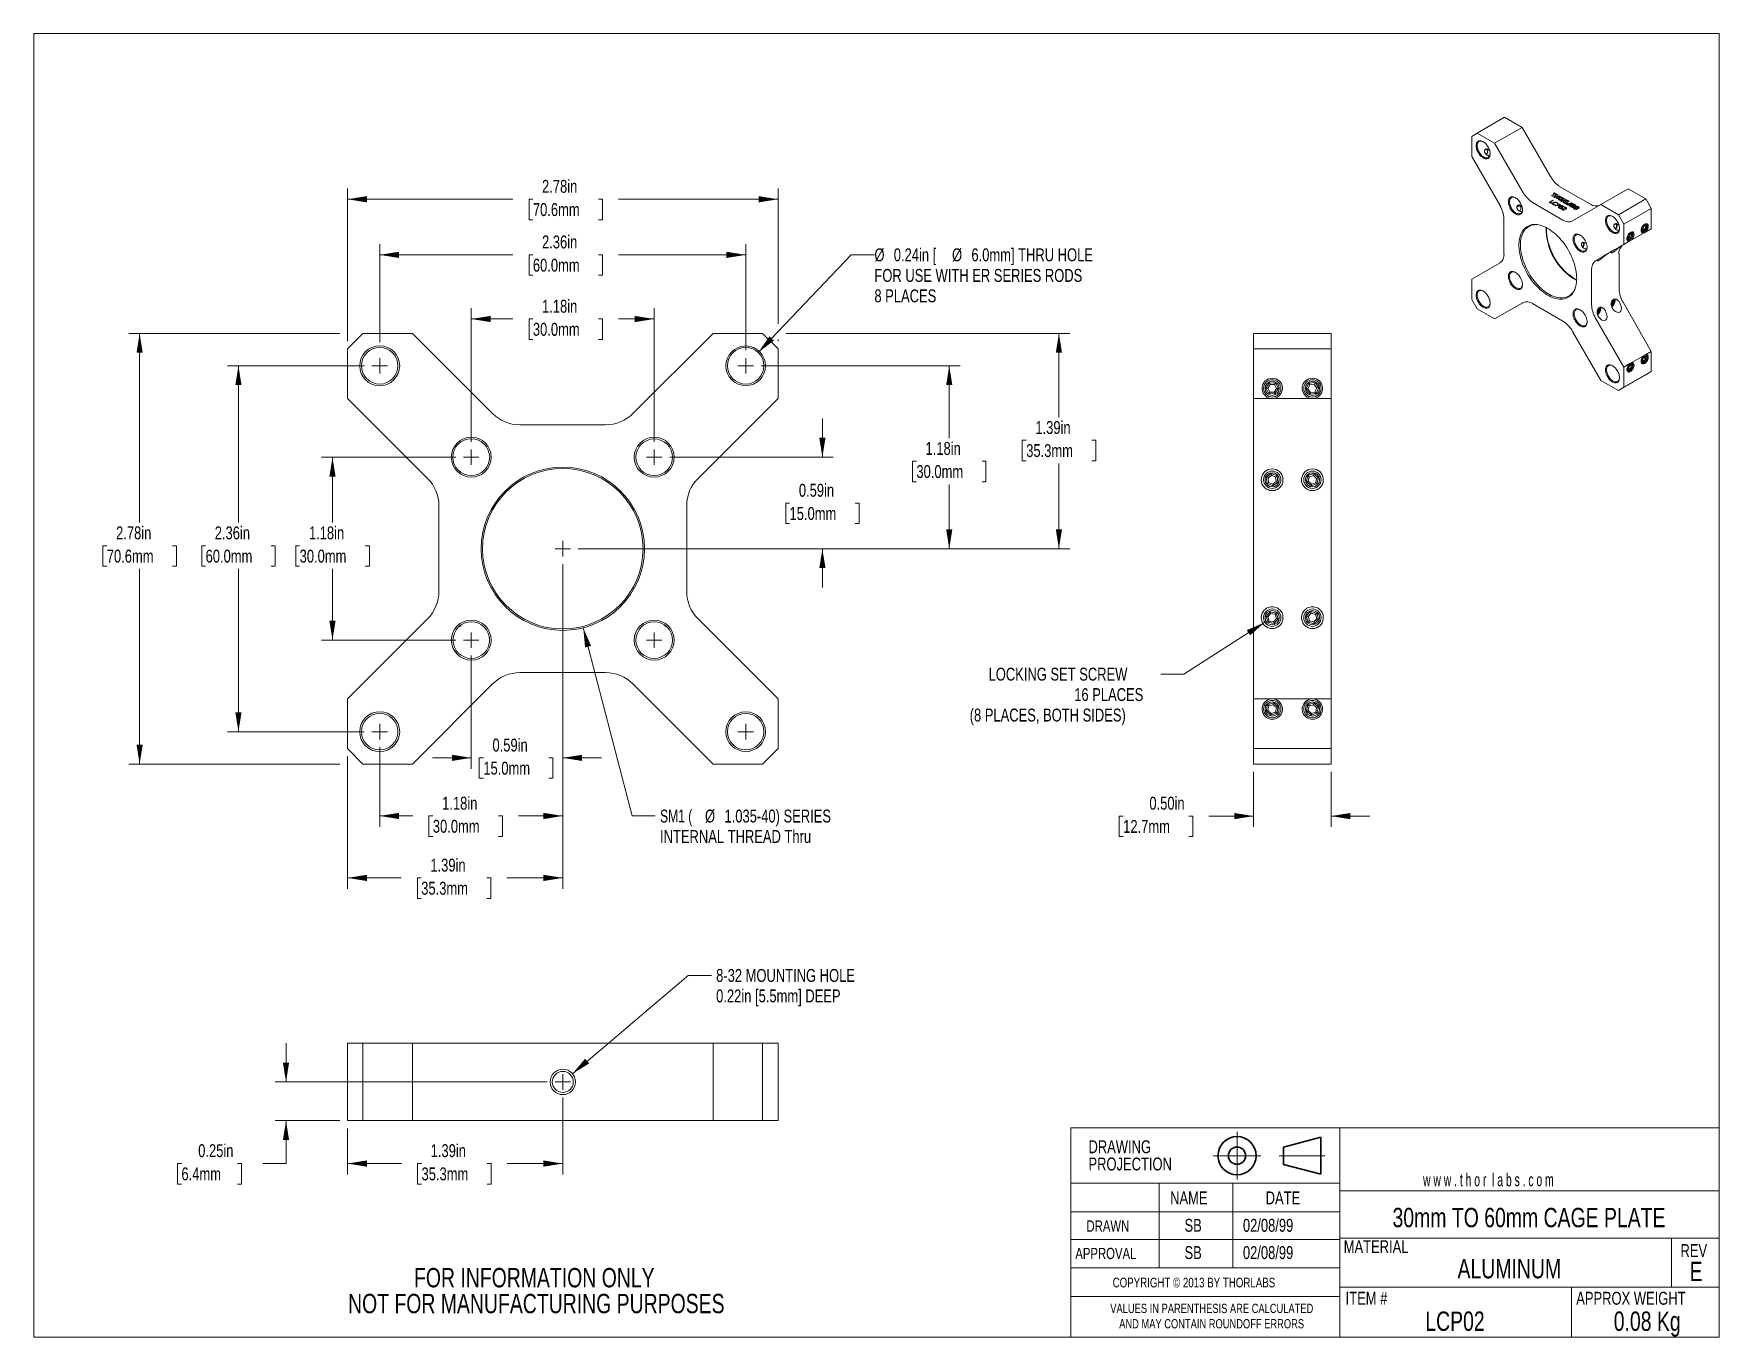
# Model space of a CAD drawing. Header units: inches. Extents: x 0.1 to 10.9, y 0 to 8.5.
import ezdxf

# ---------------------------------------------------------------- set-up
doc = ezdxf.new("R2010")
doc.units = ezdxf.units.IN
doc.header["$MEASUREMENT"] = 0
doc.header["$PDSIZE"] = -1
doc.linetypes.add('CENTERX2', pattern=[0.8, 0.5, -0.1, 0.1, -0.1])
doc.styles.add('SLDTEXTSTYLE0', font='TXT', dxfattribs={"width": 0.75})
doc.styles.add('SLDTEXTSTYLE1', font='TXT', dxfattribs={"width": 0.6})
doc.styles.add('SLDTEXTSTYLE2', font='TXT', dxfattribs={"width": 0.7})
doc.dimstyles.new('SLDDIMSTYLE0', dxfattribs={"dimtxt": 0.083333, "dimasz": 0.125, "dimexe": 0, "dimexo": 0.0625, "dimgap": 0.020833, "dimtad": 0, "dimtih": 1, "dimtoh": 1, "dimrnd": 1e-09, "dimzin": 12, "dimdsep": 46, "dimtxsty": 'SLDTEXTSTYLE0', "dimsah": 1, "dimcen": 0.09, "dimadec": 0, "dimazin": 3, "dimtfac": 1, "dimtofl": 0, "dimtmove": 0, "dimatfit": 3, "dimfxl": 1, "dimfrac": 2, "dimtolj": 1, "dimtzin": 12, "dimarcsym": 0})
doc.dimstyles.new('SLDDIMSTYLE1', dxfattribs={"dimtxt": 0.083333, "dimasz": 0.125, "dimexe": 0, "dimexo": 0.0625, "dimgap": 0.020833, "dimtad": 0, "dimtih": 1, "dimtoh": 1, "dimrnd": 1e-09, "dimdsep": 46, "dimtxsty": 'SLDTEXTSTYLE0', "dimsah": 1, "dimcen": 0.09, "dimadec": 0, "dimazin": 2, "dimtfac": 1, "dimtmove": 0, "dimatfit": 0, "dimfxl": 1, "dimfrac": 2, "dimtolj": 1, "dimtzin": 12, "dimarcsym": 0})
doc.dimstyles.new('SLDDIMSTYLE2', dxfattribs={"dimtxt": 0.083333, "dimasz": 0.125, "dimexe": 0, "dimexo": 0.0625, "dimgap": 0.020833, "dimtad": 0, "dimtih": 1, "dimtoh": 1, "dimrnd": 1e-09, "dimzin": 12, "dimdsep": 46, "dimtxsty": 'SLDTEXTSTYLE0', "dimsah": 1, "dimcen": 0, "dimadec": 0, "dimazin": 3, "dimtfac": 1, "dimtofl": 0, "dimtmove": 0, "dimatfit": 3, "dimfxl": 1, "dimfrac": 2, "dimtolj": 1, "dimtzin": 12, "dimarcsym": 0})
doc.dimstyles.new('SLDDIMSTYLE3', dxfattribs={"dimtxt": 0.083333, "dimasz": 0.125, "dimexe": 0, "dimexo": 0.0625, "dimgap": 0.020833, "dimtad": 0, "dimtih": 1, "dimtoh": 1, "dimrnd": 1e-09, "dimzin": 0, "dimdsep": 46, "dimtxsty": 'SLDTEXTSTYLE0', "dimsah": 1, "dimcen": 0.09, "dimadec": 0, "dimazin": 0, "dimtfac": 1, "dimtmove": 0, "dimatfit": 0, "dimfxl": 1, "dimfrac": 2, "dimtolj": 1, "dimtzin": 12, "dimarcsym": 0})

msp = doc.modelspace()

# ---------------------------------------------------------------- texts
at = {"color": 7, "linetype": 'Continuous', "lineweight": 0}
for s, insert, char_height, attachment_point, style in [('w w w . t h o r  l a b s . c o m', (9.032, 1.094), 0.08333, 1, 'SLDTEXTSTYLE1'), ('NAME', (7.399, 0.977), 0.0833, 1, 'SLDTEXTSTYLE0'), ('DATE', (8.016, 0.977), 0.0833, 1, 'SLDTEXTSTYLE0'), ('30mm TO 60mm CAGE PLATE', (9.716, 0.871), 0.125, 2, 'SLDTEXTSTYLE0'), ('DRAWN', (6.859, 0.79), 0.0729, 1, 'SLDTEXTSTYLE0'), ('SB', (7.492, 0.8), 0.0833, 1, 'SLDTEXTSTYLE0'), ('02/08/99', (7.869, 0.8), 0.0833, 1, 'SLDTEXTSTYLE0'), ('MATERIAL', (8.52, 0.662), 0.0833, 1, 'SLDTEXTSTYLE0'), ('APPROVAL', (6.787, 0.613), 0.0729, 1, 'SLDTEXTSTYLE0'), ('SB', (7.492, 0.624), 0.0833, 1, 'SLDTEXTSTYLE0'), ('02/08/99', (7.869, 0.624), 0.0833, 1, 'SLDTEXTSTYLE0'), ('REV', (10.694, 0.637), 0.0833, 1, 'SLDTEXTSTYLE0'), ('ALUMINUM', (9.589, 0.541), 0.125, 2, 'SLDTEXTSTYLE0'), ('E', (10.795, 0.523), 0.125, 2, 'SLDTEXTSTYLE0'), ('COPYRIGHT © 2013 BY THORLABS', (7.028, 0.42), 0.0625, 1, 'SLDTEXTSTYLE0'), ('ITEM #', (8.532, 0.329), 0.0833, 1, 'SLDTEXTSTYLE0'), ('APPROX WEIGHT', (10.021, 0.329), 0.08333, 1, 'SLDTEXTSTYLE0'), ('LCP02', (9.238, 0.202), 0.125, 2, 'SLDTEXTSTYLE0'), ('0.08 Kg', (10.479, 0.202), 0.125, 2, 'SLDTEXTSTYLE0')]:
    msp.add_mtext(s, dxfattribs=dict(at, insert=insert, char_height=char_height, attachment_point=attachment_point, style=style))

# ---------------------------------------------------------------- blocks, each defined once
blk = doc.blocks.new('Third Angle Projection Block')
at = {"color": 7, "linetype": 'CENTERX2', "lineweight": 0}
for p, q in [((3.995, 0.938), (3.995, 0.554)), ((3.803, 0.746), (4.187, 0.746)), ((4.336, 0.746), (4.703, 0.746))]:
    blk.add_line(p, q, dxfattribs=at)
at = {"color": 7, "linetype": 'Continuous', "lineweight": 30}
for p, q in [((4.67, 0.896), (4.37, 0.815)), ((4.67, 0.596), (4.67, 0.896)), ((4.37, 0.815), (4.37, 0.676)), ((4.37, 0.676), (4.67, 0.596))]:
    blk.add_line(p, q, dxfattribs=at)
for radius in [0.154, 0.0696]:
    blk.add_circle((3.995, 0.746), radius, dxfattribs=at)
at = {"color": 7, "linetype": 'Continuous', "lineweight": 0}
blk.add_point((3.995, 0.746), dxfattribs=at)
blk = doc.blocks.new('SW_NOTE_0')
at = {"color": 0, "linetype": 'Continuous', "lineweight": 0, "char_height": 0.06, "attachment_point": 2, "style": 'SLDTEXTSTYLE0'}
for s, insert in [('VALUES IN PARENTHESIS ARE CALCULATED', (0.784, 0.077)), ('AND MAY CONTAIN ROUNDOFF ERRORS', (0.783, -0.022))]:
    blk.add_mtext(s, dxfattribs=dict(at, insert=insert))
blk = doc.blocks.new('SW_NOTE_1')
at = {"color": 0, "linetype": 'Continuous', "lineweight": 0, "char_height": 0.0833, "attachment_point": 1, "style": 'SLDTEXTSTYLE0'}
for s, insert in [('DRAWING', (0, 0.107)), ('PROJECTION', (0, -0.004))]:
    blk.add_mtext(s, dxfattribs=dict(at, insert=insert))
blk = doc.blocks.new('SW_NOTE_2')
at = {"color": 0, "linetype": 'Continuous', "lineweight": 0, "char_height": 0.125, "attachment_point": 2, "style": 'SLDTEXTSTYLE0'}
for s, insert in [('FOR INFORMATION ONLY', (0.986, 0.161)), ('NOT FOR MANUFACTURING PURPOSES', (0.999, -0.006))]:
    blk.add_mtext(s, dxfattribs=dict(at, insert=insert))
blk = doc.blocks.new('_D')
at = {"color": 7, "linetype": 'Continuous', "lineweight": 0}
for p, q in [((2.197, 6.307), (1.314, 6.307)), ((1.384, 6.307), (1.384, 5.295)), ((1.172, 5.145), (1.147, 5.145)), ((1.147, 5.145), (1.147, 5.013)), ((1.596, 5.145), (1.621, 5.145)), ((1.621, 5.145), (1.621, 5.013)), ((1.147, 5.013), (1.172, 5.013)), ((1.621, 5.013), (1.596, 5.013)), ((1.384, 3.945), (1.384, 4.996)), ((2.196, 3.945), (1.314, 3.945))]:
    blk.add_line(p, q, dxfattribs=at)
for points in [[(1.384, 6.307), (1.364, 6.182), (1.404, 6.182)], [(1.384, 3.945), (1.404, 4.07), (1.364, 4.07)]]:
    blk.add_solid(points, dxfattribs=at)
at = {"color": 7, "linetype": 'Continuous', "lineweight": 0, "char_height": 0.0833, "attachment_point": 1, "style": 'SLDTEXTSTYLE0'}
for s, insert in [('2.36in', (1.231, 5.27)), ('60.0mm', (1.172, 5.12))]:
    blk.add_mtext(s, dxfattribs=dict(at, insert=insert))
blk = doc.blocks.new('_D_1')
at = {"color": 7, "linetype": 'Continuous', "lineweight": 0}
for p, q in [((2.787, 5.717), (1.921, 5.717)), ((1.991, 5.717), (1.991, 5.295)), ((1.779, 5.145), (1.754, 5.145)), ((1.754, 5.145), (1.754, 5.013)), ((2.203, 5.145), (2.229, 5.145)), ((2.229, 5.145), (2.229, 5.013)), ((1.754, 5.013), (1.779, 5.013)), ((2.229, 5.013), (2.203, 5.013)), ((1.991, 4.536), (1.991, 4.996)), ((2.787, 4.536), (1.921, 4.536))]:
    blk.add_line(p, q, dxfattribs=at)
for points in [[(1.991, 5.717), (1.971, 5.592), (2.011, 5.592)], [(1.991, 4.536), (2.011, 4.661), (1.971, 4.661)]]:
    blk.add_solid(points, dxfattribs=at)
at = {"color": 7, "linetype": 'Continuous', "lineweight": 0, "char_height": 0.0833, "attachment_point": 1, "style": 'SLDTEXTSTYLE0'}
for s, insert in [('1.18in', (1.839, 5.27)), ('30.0mm', (1.779, 5.12))]:
    blk.add_mtext(s, dxfattribs=dict(at, insert=insert))
blk = doc.blocks.new('_D_2')
at = {"color": 7, "linetype": 'Continuous', "lineweight": 0}
for p, q in [((2.038, 6.516), (0.676, 6.516)), ((0.746, 6.516), (0.746, 5.295)), ((0.534, 5.145), (0.509, 5.145)), ((0.509, 5.145), (0.509, 5.013)), ((0.958, 5.145), (0.983, 5.145)), ((0.983, 5.145), (0.983, 5.013)), ((0.509, 5.013), (0.534, 5.013)), ((0.983, 5.013), (0.958, 5.013)), ((0.746, 3.736), (0.746, 4.996)), ((2.038, 3.736), (0.676, 3.736))]:
    blk.add_line(p, q, dxfattribs=at)
for points in [[(0.746, 6.516), (0.726, 6.391), (0.766, 6.391)], [(0.746, 3.736), (0.766, 3.861), (0.726, 3.861)]]:
    blk.add_solid(points, dxfattribs=at)
at = {"color": 7, "linetype": 'Continuous', "lineweight": 0, "char_height": 0.0833, "attachment_point": 1, "style": 'SLDTEXTSTYLE0'}
for s, insert in [('2.78in', (0.594, 5.27)), ('70.6mm', (0.534, 5.12))]:
    blk.add_mtext(s, dxfattribs=dict(at, insert=insert))
blk = doc.blocks.new('_D_3')
at = {"color": 7, "linetype": 'Continuous', "lineweight": 0}
for p, q in [((3.478, 5.026), (3.478, 3.706)), ((2.887, 4.436), (2.887, 3.706)), ((2.887, 3.776), (2.637, 3.776)), ((2.965, 3.776), (2.939, 3.776)), ((2.939, 3.776), (2.939, 3.644)), ((3.388, 3.776), (3.414, 3.776)), ((3.414, 3.776), (3.414, 3.644)), ((3.478, 3.776), (3.728, 3.776)), ((2.939, 3.644), (2.965, 3.644)), ((3.414, 3.644), (3.388, 3.644))]:
    blk.add_line(p, q, dxfattribs=at)
for points in [[(2.887, 3.776), (2.762, 3.796), (2.762, 3.756)], [(3.478, 3.776), (3.603, 3.756), (3.603, 3.796)]]:
    blk.add_solid(points, dxfattribs=at)
at = {"color": 7, "linetype": 'Continuous', "lineweight": 0, "char_height": 0.0833, "attachment_point": 1, "style": 'SLDTEXTSTYLE0'}
for s, insert in [('0.59in', (3.024, 3.9)), ('15.0mm', (2.965, 3.751))]:
    blk.add_mtext(s, dxfattribs=dict(at, insert=insert))
blk = doc.blocks.new('_D_4')
at = {"color": 7, "linetype": 'Continuous', "lineweight": 0}
for p, q in [((3.478, 5.026), (3.478, 3.331)), ((2.296, 3.845), (2.296, 3.331)), ((2.296, 3.401), (2.51, 3.401)), ((2.639, 3.401), (2.614, 3.401)), ((2.614, 3.401), (2.614, 3.268)), ((3.063, 3.401), (3.088, 3.401)), ((3.088, 3.401), (3.088, 3.268)), ((3.478, 3.401), (3.192, 3.401)), ((2.614, 3.268), (2.639, 3.268)), ((3.088, 3.268), (3.063, 3.268))]:
    blk.add_line(p, q, dxfattribs=at)
for points in [[(2.296, 3.401), (2.421, 3.381), (2.421, 3.421)], [(3.478, 3.401), (3.353, 3.421), (3.353, 3.381)]]:
    blk.add_solid(points, dxfattribs=at)
at = {"color": 7, "linetype": 'Continuous', "lineweight": 0, "char_height": 0.0833, "attachment_point": 1, "style": 'SLDTEXTSTYLE0'}
for s, insert in [('1.18in', (2.699, 3.525)), ('30.0mm', (2.639, 3.376))]:
    blk.add_mtext(s, dxfattribs=dict(at, insert=insert))
blk = doc.blocks.new('_D_5')
at = {"color": 7, "linetype": 'Continuous', "lineweight": 0}
for p, q in [((3.478, 5.022), (3.478, 2.931)), ((2.088, 3.786), (2.088, 2.931)), ((2.088, 3.001), (2.435, 3.001)), ((2.564, 3.001), (2.539, 3.001)), ((2.539, 3.001), (2.539, 2.868)), ((2.988, 3.001), (3.013, 3.001)), ((3.013, 3.001), (3.013, 2.868)), ((3.478, 3.001), (3.117, 3.001)), ((2.539, 2.868), (2.564, 2.868)), ((3.013, 2.868), (2.988, 2.868))]:
    blk.add_line(p, q, dxfattribs=at)
for points in [[(2.088, 3.001), (2.213, 2.981), (2.213, 3.021)], [(3.478, 3.001), (3.353, 3.021), (3.353, 2.981)]]:
    blk.add_solid(points, dxfattribs=at)
at = {"color": 7, "linetype": 'Continuous', "lineweight": 0, "char_height": 0.0833, "attachment_point": 1, "style": 'SLDTEXTSTYLE0'}
for s, insert in [('1.39in', (2.623, 3.125)), ('35.3mm', (2.564, 2.976))]:
    blk.add_mtext(s, dxfattribs=dict(at, insert=insert))
blk = doc.blocks.new('_D_6')
at = {"color": 7, "linetype": 'Continuous', "lineweight": 0}
for p, q in [((2.088, 6.466), (2.088, 7.452)), ((4.868, 6.577), (4.868, 7.452)), ((2.088, 7.382), (3.156, 7.382)), ((3.285, 7.382), (3.26, 7.382)), ((3.26, 7.382), (3.26, 7.25)), ((3.709, 7.382), (3.734, 7.382)), ((3.734, 7.382), (3.734, 7.25)), ((4.868, 7.382), (3.838, 7.382)), ((3.26, 7.25), (3.285, 7.25)), ((3.734, 7.25), (3.709, 7.25)), ((4.868, 6.466), (4.868, 6.477))]:
    blk.add_line(p, q, dxfattribs=at)
for points in [[(2.088, 7.382), (2.213, 7.362), (2.213, 7.402)], [(4.868, 7.382), (4.743, 7.402), (4.743, 7.362)]]:
    blk.add_solid(points, dxfattribs=at)
at = {"color": 7, "linetype": 'Continuous', "lineweight": 0, "char_height": 0.0833, "attachment_point": 1, "style": 'SLDTEXTSTYLE0'}
for s, insert in [('2.78in', (3.344, 7.507)), ('70.6mm', (3.285, 7.357))]:
    blk.add_mtext(s, dxfattribs=dict(at, insert=insert))
blk = doc.blocks.new('_D_7')
at = {"color": 7, "linetype": 'Continuous', "lineweight": 0}
for p, q in [((2.296, 6.46), (2.296, 7.093)), ((4.659, 6.407), (4.659, 7.093)), ((2.296, 7.023), (3.156, 7.023)), ((3.285, 7.023), (3.26, 7.023)), ((3.26, 7.023), (3.26, 6.891)), ((3.709, 7.023), (3.734, 7.023)), ((3.734, 7.023), (3.734, 6.891)), ((4.659, 7.023), (3.838, 7.023)), ((3.26, 6.891), (3.285, 6.891)), ((3.734, 6.891), (3.709, 6.891))]:
    blk.add_line(p, q, dxfattribs=at)
for points in [[(2.296, 7.023), (2.421, 7.003), (2.421, 7.043)], [(4.659, 7.023), (4.534, 7.043), (4.534, 7.003)]]:
    blk.add_solid(points, dxfattribs=at)
at = {"color": 7, "linetype": 'Continuous', "lineweight": 0, "char_height": 0.0833, "attachment_point": 1, "style": 'SLDTEXTSTYLE0'}
for s, insert in [('2.36in', (3.344, 7.148)), ('60.0mm', (3.285, 6.998))]:
    blk.add_mtext(s, dxfattribs=dict(at, insert=insert))
blk = doc.blocks.new('_D_8')
at = {"color": 7, "linetype": 'Continuous', "lineweight": 0}
for p, q in [((2.887, 5.817), (2.887, 6.679)), ((4.068, 5.817), (4.068, 6.679)), ((2.887, 6.609), (3.156, 6.609)), ((3.285, 6.609), (3.26, 6.609)), ((3.26, 6.609), (3.26, 6.477)), ((3.709, 6.609), (3.734, 6.609)), ((3.734, 6.609), (3.734, 6.477)), ((4.068, 6.609), (3.838, 6.609)), ((3.26, 6.477), (3.285, 6.477)), ((3.734, 6.477), (3.709, 6.477))]:
    blk.add_line(p, q, dxfattribs=at)
for points in [[(2.887, 6.609), (3.012, 6.589), (3.012, 6.629)], [(4.068, 6.609), (3.943, 6.629), (3.943, 6.589)]]:
    blk.add_solid(points, dxfattribs=at)
at = {"color": 7, "linetype": 'Continuous', "lineweight": 0, "char_height": 0.0833, "attachment_point": 1, "style": 'SLDTEXTSTYLE0'}
for s, insert in [('1.18in', (3.344, 6.733)), ('30.0mm', (3.285, 6.584))]:
    blk.add_mtext(s, dxfattribs=dict(at, insert=insert))
blk = doc.blocks.new('_D_9')
at = {"color": 7, "linetype": 'Continuous', "lineweight": 0}
for p, q in [((5.154, 5.717), (5.154, 5.967)), ((4.168, 5.717), (5.224, 5.717)), ((4.942, 5.42), (4.917, 5.42)), ((4.917, 5.42), (4.917, 5.288)), ((5.366, 5.42), (5.391, 5.42)), ((5.391, 5.42), (5.391, 5.288)), ((4.917, 5.288), (4.942, 5.288)), ((5.391, 5.288), (5.366, 5.288)), ((3.578, 5.126), (5.224, 5.126)), ((5.154, 5.126), (5.154, 4.876))]:
    blk.add_line(p, q, dxfattribs=at)
for points in [[(5.154, 5.717), (5.174, 5.842), (5.134, 5.842)], [(5.154, 5.126), (5.134, 5.001), (5.174, 5.001)]]:
    blk.add_solid(points, dxfattribs=at)
at = {"color": 7, "linetype": 'Continuous', "lineweight": 0, "char_height": 0.0833, "attachment_point": 1, "style": 'SLDTEXTSTYLE0'}
for s, insert in [('0.59in', (5.002, 5.545)), ('15.0mm', (4.942, 5.395))]:
    blk.add_mtext(s, dxfattribs=dict(at, insert=insert))
blk = doc.blocks.new('_D_10')
at = {"color": 7, "linetype": 'Continuous', "lineweight": 0}
for p, q in [((4.759, 6.307), (6.043, 6.307)), ((5.973, 6.307), (5.973, 5.84)), ((5.761, 5.691), (5.736, 5.691)), ((5.736, 5.691), (5.736, 5.558)), ((6.185, 5.691), (6.21, 5.691)), ((6.21, 5.691), (6.21, 5.558)), ((5.736, 5.558), (5.761, 5.558)), ((6.21, 5.558), (6.185, 5.558)), ((5.973, 5.126), (5.973, 5.541)), ((3.578, 5.126), (6.043, 5.126))]:
    blk.add_line(p, q, dxfattribs=at)
for points in [[(5.973, 6.307), (5.953, 6.182), (5.993, 6.182)], [(5.973, 5.126), (5.993, 5.251), (5.953, 5.251)]]:
    blk.add_solid(points, dxfattribs=at)
at = {"color": 7, "linetype": 'Continuous', "lineweight": 0, "char_height": 0.0833, "attachment_point": 1, "style": 'SLDTEXTSTYLE0'}
for s, insert in [('1.18in', (5.82, 5.815)), ('30.0mm', (5.761, 5.666))]:
    blk.add_mtext(s, dxfattribs=dict(at, insert=insert))
blk = doc.blocks.new('_D_11')
at = {"color": 7, "linetype": 'Continuous', "lineweight": 0}
for p, q in [((4.918, 6.516), (6.751, 6.516)), ((6.681, 6.516), (6.681, 5.975)), ((6.47, 5.826), (6.444, 5.826)), ((6.444, 5.826), (6.444, 5.693)), ((6.893, 5.826), (6.919, 5.826)), ((6.919, 5.826), (6.919, 5.693)), ((6.444, 5.693), (6.47, 5.693)), ((6.681, 5.126), (6.681, 5.676)), ((6.919, 5.693), (6.893, 5.693)), ((3.578, 5.126), (6.751, 5.126))]:
    blk.add_line(p, q, dxfattribs=at)
for points in [[(6.681, 6.516), (6.661, 6.391), (6.701, 6.391)], [(6.681, 5.126), (6.701, 5.251), (6.661, 5.251)]]:
    blk.add_solid(points, dxfattribs=at)
at = {"color": 7, "linetype": 'Continuous', "lineweight": 0, "char_height": 0.0833, "attachment_point": 1, "style": 'SLDTEXTSTYLE0'}
for s, insert in [('1.39in', (6.529, 5.95)), ('35.3mm', (6.47, 5.801))]:
    blk.add_mtext(s, dxfattribs=dict(at, insert=insert))
blk = doc.blocks.new('_D_12')
at = {"color": 7, "linetype": 'Continuous', "lineweight": 0}
for p, q in [((4.74, 6.393), (5.34, 7.023)), ((5.34, 7.023), (5.49, 7.023))]:
    blk.add_line(p, q, dxfattribs=at)
blk.add_solid([(4.74, 6.393), (4.841, 6.47), (4.812, 6.497)], dxfattribs=at)
at = {"color": 7, "linetype": 'Continuous', "lineweight": 0, "attachment_point": 1, "style": 'SLDTEXTSTYLE0'}
for s, insert, char_height in [('%%c', (5.49, 7.065), 0.0833), ('0.24in [', (5.615, 7.065), 0.0833), ('%%c', (5.991, 7.065), 0.0833), ('6.0mm] THRU HOLE', (6.116, 7.065), 0.08333), ('FOR USE WITH ER SERIES RODS', (5.49, 6.932), 0.08333), ('8 PLACES', (5.49, 6.8), 0.0833)]:
    blk.add_mtext(s, dxfattribs=dict(at, insert=insert, char_height=char_height))
blk = doc.blocks.new('_D_13')
at = {"color": 7, "linetype": 'Continuous', "lineweight": 0}
for p, q in [((3.61, 4.615), (3.925, 3.401)), ((3.925, 3.401), (4.075, 3.401))]:
    blk.add_line(p, q, dxfattribs=at)
blk.add_solid([(3.61, 4.615), (3.622, 4.489), (3.661, 4.499)], dxfattribs=at)
at = {"color": 7, "linetype": 'Continuous', "lineweight": 0, "attachment_point": 1}
for s, insert, char_height, style in [('SM1 (', (4.106, 3.442), 0.0833, 'SLDTEXTSTYLE2'), ('%%c', (4.396, 3.442), 0.0833, 'SLDTEXTSTYLE0'), ('1.035-40) SERIES', (4.522, 3.442), 0.08333, 'SLDTEXTSTYLE0'), ('INTERNAL THREAD Thru', (4.106, 3.31), 0.08333, 'SLDTEXTSTYLE0')]:
    blk.add_mtext(s, dxfattribs=dict(at, insert=insert, char_height=char_height, style=style))
blk = doc.blocks.new('SW_CENTERMARKSYMBOL_0')
at = {"color": 0, "linetype": 'Continuous', "lineweight": 0}
for q in [(-0.05, 0), (0, 0.05), (0, -0.05), (0.05, 0)]:
    blk.add_line((0, 0), q, dxfattribs=at)
blk = doc.blocks.new('SW_CENTERMARKSYMBOL_1')
at = {"color": 0, "linetype": 'Continuous', "lineweight": 0}
for q in [(-0.05, 0), (0, 0.05), (0, -0.05), (0.05, 0)]:
    blk.add_line((0, 0), q, dxfattribs=at)
blk = doc.blocks.new('SW_CENTERMARKSYMBOL_2')
at = {"color": 0, "linetype": 'Continuous', "lineweight": 0}
for q in [(-0.05, 0), (0, 0.05), (0, -0.05), (0.05, 0)]:
    blk.add_line((0, 0), q, dxfattribs=at)
blk = doc.blocks.new('SW_CENTERMARKSYMBOL_3')
at = {"color": 0, "linetype": 'Continuous', "lineweight": 0}
for q in [(-0.05, 0), (0, 0.05), (0, -0.05), (0.05, 0)]:
    blk.add_line((0, 0), q, dxfattribs=at)
blk = doc.blocks.new('SW_CENTERMARKSYMBOL_4')
at = {"color": 0, "linetype": 'Continuous', "lineweight": 0}
for q in [(-0.05, 0), (0, 0.05), (0, -0.05), (0.05, 0)]:
    blk.add_line((0, 0), q, dxfattribs=at)
blk = doc.blocks.new('SW_CENTERMARKSYMBOL_5')
at = {"color": 0, "linetype": 'Continuous', "lineweight": 0}
for q in [(-0.05, 0), (0, 0.05), (0, -0.05), (0.05, 0)]:
    blk.add_line((0, 0), q, dxfattribs=at)
blk = doc.blocks.new('SW_CENTERMARKSYMBOL_6')
at = {"color": 0, "linetype": 'Continuous', "lineweight": 0}
for q in [(-0.05, 0), (0, 0.05), (0, -0.05), (0.05, 0)]:
    blk.add_line((0, 0), q, dxfattribs=at)
blk = doc.blocks.new('SW_CENTERMARKSYMBOL_7')
at = {"color": 0, "linetype": 'Continuous', "lineweight": 0}
for q in [(-0.05, 0), (0, 0.05), (0, -0.05), (0.05, 0)]:
    blk.add_line((0, 0), q, dxfattribs=at)
blk = doc.blocks.new('SW_CENTERMARKSYMBOL_8')
at = {"color": 0, "linetype": 'Continuous', "lineweight": 0}
for q in [(-0.05, 0), (0, 0.05), (0, -0.05), (0.05, 0)]:
    blk.add_line((0, 0), q, dxfattribs=at)
blk = doc.blocks.new('_D_14')
at = {"color": 7, "linetype": 'Continuous', "lineweight": 0}
for p, q in [((1.691, 1.684), (1.691, 1.934)), ((3.378, 1.684), (1.621, 1.684)), ((2.038, 1.434), (1.621, 1.434)), ((1.691, 1.157), (1.691, 1.434)), ((1.016, 1.157), (0.991, 1.157)), ((0.991, 1.157), (0.991, 1.025)), ((1.378, 1.157), (1.404, 1.157)), ((1.404, 1.157), (1.404, 1.025)), ((1.541, 1.157), (1.691, 1.157)), ((0.991, 1.025), (1.016, 1.025)), ((1.404, 1.025), (1.378, 1.025))]:
    blk.add_line(p, q, dxfattribs=at)
for points in [[(1.691, 1.684), (1.711, 1.809), (1.671, 1.809)], [(1.691, 1.434), (1.671, 1.309), (1.711, 1.309)]]:
    blk.add_solid(points, dxfattribs=at)
at = {"color": 7, "linetype": 'Continuous', "lineweight": 0, "char_height": 0.0833, "attachment_point": 1, "style": 'SLDTEXTSTYLE0'}
for s, insert in [('0.25in', (1.124, 1.282)), ('6.4mm', (1.016, 1.132))]:
    blk.add_mtext(s, dxfattribs=dict(at, insert=insert))
blk = doc.blocks.new('_D_15')
at = {"color": 7, "linetype": 'Continuous', "lineweight": 0}
for p, q in [((3.478, 1.584), (3.478, 1.087)), ((2.088, 1.384), (2.088, 1.087)), ((2.088, 1.157), (2.437, 1.157)), ((2.566, 1.157), (2.541, 1.157)), ((2.541, 1.157), (2.541, 1.025)), ((2.99, 1.157), (3.015, 1.157)), ((3.015, 1.157), (3.015, 1.025)), ((3.478, 1.157), (3.119, 1.157)), ((2.541, 1.025), (2.566, 1.025)), ((3.015, 1.025), (2.99, 1.025))]:
    blk.add_line(p, q, dxfattribs=at)
for points in [[(2.088, 1.157), (2.213, 1.137), (2.213, 1.177)], [(3.478, 1.157), (3.353, 1.177), (3.353, 1.137)]]:
    blk.add_solid(points, dxfattribs=at)
at = {"color": 7, "linetype": 'Continuous', "lineweight": 0, "char_height": 0.0833, "attachment_point": 1, "style": 'SLDTEXTSTYLE0'}
for s, insert in [('1.39in', (2.625, 1.282)), ('35.3mm', (2.566, 1.132))]:
    blk.add_mtext(s, dxfattribs=dict(at, insert=insert))
blk = doc.blocks.new('_D_16')
at = {"color": 7, "linetype": 'Continuous', "lineweight": 0}
for p, q in [((3.54, 1.737), (4.287, 2.372)), ((4.287, 2.372), (4.437, 2.372))]:
    blk.add_line(p, q, dxfattribs=at)
blk.add_solid([(3.54, 1.737), (3.648, 1.803), (3.622, 1.834)], dxfattribs=at)
at = {"color": 7, "linetype": 'Continuous', "lineweight": 0, "char_height": 0.08333, "attachment_point": 1, "style": 'SLDTEXTSTYLE0'}
for s, insert in [('8-32 MOUNTING HOLE', (4.468, 2.413)), ('0.22in [5.5mm] DEEP', (4.468, 2.281))]:
    blk.add_mtext(s, dxfattribs=dict(at, insert=insert))
blk = doc.blocks.new('SW_CENTERMARKSYMBOL_9')
at = {"color": 0, "linetype": 'Continuous', "lineweight": 0}
for q in [(-0.05, 0), (0, 0.05), (0, -0.05), (0.05, 0)]:
    blk.add_line((0, 0), q, dxfattribs=at)
blk = doc.blocks.new('_D_17')
at = {"color": 7, "linetype": 'Continuous', "lineweight": 0}
for p, q in [((7.938, 3.686), (7.938, 3.33)), ((8.438, 3.686), (8.438, 3.33)), ((7.096, 3.4), (7.07, 3.4)), ((7.07, 3.4), (7.07, 3.268)), ((7.52, 3.4), (7.545, 3.4)), ((7.545, 3.4), (7.545, 3.268)), ((7.938, 3.4), (7.649, 3.4)), ((8.438, 3.4), (8.688, 3.4)), ((7.07, 3.268), (7.096, 3.268)), ((7.545, 3.268), (7.52, 3.268))]:
    blk.add_line(p, q, dxfattribs=at)
for points in [[(7.938, 3.4), (7.813, 3.42), (7.813, 3.38)], [(8.438, 3.4), (8.563, 3.38), (8.563, 3.42)]]:
    blk.add_solid(points, dxfattribs=at)
at = {"color": 7, "linetype": 'Continuous', "lineweight": 0, "char_height": 0.0833, "attachment_point": 1, "style": 'SLDTEXTSTYLE0'}
for s, insert in [('0.50in', (7.265, 3.525)), ('12.7mm', (7.096, 3.375))]:
    blk.add_mtext(s, dxfattribs=dict(at, insert=insert))
blk = doc.blocks.new('_D_18')
at = {"color": 7, "linetype": 'Continuous', "lineweight": 0}
for p, q in [((8.01, 4.651), (7.488, 4.317)), ((7.488, 4.317), (7.338, 4.317))]:
    blk.add_line(p, q, dxfattribs=at)
blk.add_solid([(8.01, 4.651), (7.894, 4.6), (7.916, 4.567)], dxfattribs=at)
at = {"color": 7, "linetype": 'Continuous', "lineweight": 0, "attachment_point": 1, "style": 'SLDTEXTSTYLE0'}
for s, insert, char_height in [('LOCKING SET SCREW', (6.227, 4.358), 0.08333), ('16 PLACES', (6.78, 4.226), 0.0833), ('(8 PLACES, BOTH SIDES)', (6.105, 4.094), 0.08333)]:
    blk.add_mtext(s, dxfattribs=dict(at, insert=insert, char_height=char_height))

# ---------------------------------------------------------------- dimensions: what is measured, and where the dimension line sits
at = {"color": 7, "linetype": 'Continuous', "lineweight": 0}
for base, p1, p2, dimstyle, picture, middle in [((4.868, 7.382), (2.088, 6.416), (4.868, 6.416), 'SLDDIMSTYLE0', '_D_6', (3.497, 7.382)), ((4.659, 7.023), (2.296, 6.307), (4.659, 6.357), 'SLDDIMSTYLE0', '_D_7', (3.497, 7.023)), ((4.068, 6.609), (2.887, 5.767), (4.068, 5.767), 'SLDDIMSTYLE0', '_D_8', (3.497, 6.609)), ((3.478, 3.001), (2.088, 3.836), (3.478, 5.126), 'SLDDIMSTYLE0', '_D_5', (2.776, 3.001)), ((2.296, 3.401), (3.478, 5.076), (2.296, 3.895), 'SLDDIMSTYLE0', '_D_4', (2.851, 3.401)), ((2.887, 3.776), (3.478, 5.076), (2.887, 4.486), 'SLDDIMSTYLE1', '_D_3', (3.176, 3.776)), ((8.438, 3.4), (7.938, 3.736), (8.438, 3.736), 'SLDDIMSTYLE3', '_D_17', (7.308, 3.4)), ((3.478, 1.157), (2.088, 1.434), (3.478, 1.634), 'SLDDIMSTYLE0', '_D_15', (2.778, 1.157))]:
    dim = msp.add_linear_dim(base=base, p1=p1, p2=p2, dimstyle=dimstyle, dxfattribs=at)
    dim.commit()
    dim.dimension.update_dxf_attribs({"geometry": picture, "text_midpoint": middle, "dimtype": 160})
for p1, p2, text, picture, middle in [((4.577, 6.221), (4.74, 6.393), '%%c0.24in [%%c6.0mm] THRU HOLE\\PFOR USE WITH ER SERIES RODS\\P8 PLACES', '_D_12', (6.308, 7.023)), ((3.345, 5.637), (3.61, 4.615), ' SM1 (%%c1.035-40) SERIES\\P INTERNAL THREAD Thru', '_D_13', (4.714, 3.401)), ((8.105, 4.711), (8.01, 4.651), 'LOCKING SET SCREW\\P16 PLACES\\P(8 PLACES, BOTH SIDES)', '_D_18', (6.722, 4.317)), ((3.415, 1.631), (3.54, 1.737), ' 8-32 MOUNTING HOLE\\P 0.22in [5.5mm] DEEP', '_D_16', (5.038, 2.372))]:
    dim = msp.add_diameter_dim_2p(p1=p1, p2=p2, text=text, dimstyle='SLDDIMSTYLE2', override={"dimpost": '<>'}, dxfattribs=at)
    dim.commit()
    dim.dimension.update_dxf_attribs({"geometry": picture, "text_midpoint": middle, "dimtype": 163})
for base, p1, p2, dimstyle, picture, middle in [((0.746, 3.736), (2.188, 6.516), (2.188, 3.736), 'SLDDIMSTYLE0', '_D_2', (0.746, 5.145)), ((6.681, 6.516), (3.528, 5.126), (4.768, 6.516), 'SLDDIMSTYLE0', '_D_11', (6.681, 5.826)), ((1.384, 3.945), (2.296, 6.307), (2.246, 3.945), 'SLDDIMSTYLE0', '_D', (1.384, 5.145)), ((5.973, 6.307), (3.528, 5.126), (4.709, 6.307), 'SLDDIMSTYLE0', '_D_10', (5.973, 5.691)), ((5.154, 5.717), (3.528, 5.126), (4.118, 5.717), 'SLDDIMSTYLE1', '_D_9', (5.154, 5.42)), ((1.991, 4.536), (2.837, 5.717), (2.837, 4.536), 'SLDDIMSTYLE0', '_D_1', (1.991, 5.145)), ((1.691, 1.434), (3.428, 1.684), (2.088, 1.434), 'SLDDIMSTYLE1', '_D_14', (1.691, 1.157))]:
    dim = msp.add_linear_dim(base=base, p1=p1, p2=p2, angle=90, dimstyle=dimstyle, dxfattribs=at)
    dim.commit()
    dim.dimension.update_dxf_attribs({"geometry": picture, "text_midpoint": middle, "dimtype": 160})

# ---------------------------------------------------------------- linework, layer by layer
at = {"color": 7, "linetype": 'Continuous', "lineweight": 0}
for p, q in [((0.062, 8.451), (10.944, 8.451)), ((0.062, 8.451), (0.062, 0.036)), ((10.944, 0.036), (10.944, 8.451)), ((9.381, 7.809), (9.558, 7.911)), ((9.494, 7.744), (9.671, 7.846)), ((9.558, 7.911), (9.671, 7.846)), ((9.854, 7.529), (9.671, 7.846)), ((9.346, 7.788), (9.381, 7.809)), ((9.346, 7.788), (9.346, 7.658)), ((9.381, 7.809), (9.494, 7.744)), ((9.677, 7.427), (9.494, 7.744)), ((9.529, 7.341), (9.346, 7.658)), ((9.449, 7.693), (9.449, 7.697)), ((9.861, 7.406), (9.88, 7.417)), ((9.861, 7.406), (9.88, 7.417)), ((9.867, 7.402), (9.861, 7.406)), ((9.886, 7.413), (9.867, 7.402)), ((9.872, 7.421), (9.878, 7.424)), ((9.872, 7.421), (9.878, 7.424)), ((9.88, 7.417), (9.872, 7.421)), ((9.874, 7.398), (9.893, 7.409)), ((9.874, 7.398), (9.893, 7.409)), ((9.878, 7.424), (9.905, 7.408)), ((9.878, 7.424), (9.905, 7.408)), ((9.878, 7.424), (9.878, 7.424)), ((9.88, 7.417), (9.88, 7.417)), ((9.89, 7.4), (9.88, 7.394)), ((9.893, 7.409), (9.886, 7.413)), ((9.899, 7.395), (9.89, 7.4)), ((9.893, 7.409), (9.893, 7.409)), ((9.905, 7.408), (9.896, 7.403)), ((9.896, 7.403), (9.904, 7.398)), ((9.896, 7.403), (9.904, 7.398)), ((9.896, 7.403), (9.896, 7.403)), ((9.904, 7.398), (9.913, 7.404)), ((9.904, 7.398), (9.913, 7.404)), ((9.913, 7.404), (9.92, 7.4)), ((9.913, 7.404), (9.92, 7.4)), ((9.913, 7.404), (9.913, 7.404)), ((9.916, 7.463), (10.112, 7.35)), ((10.18, 7.348), (10.357, 7.45)), ((10.357, 7.45), (10.47, 7.384)), ((9.664, 7.327), (9.664, 7.331)), ((9.739, 7.361), (9.935, 7.248)), ((9.846, 7.363), (9.869, 7.376)), ((9.846, 7.363), (9.869, 7.376)), ((9.86, 7.355), (9.846, 7.363)), ((9.872, 7.374), (9.852, 7.363)), ((9.852, 7.363), (9.863, 7.356)), ((9.852, 7.363), (9.863, 7.356)), ((9.852, 7.363), (9.852, 7.363)), ((9.863, 7.356), (9.86, 7.355)), ((9.869, 7.376), (9.872, 7.374)), ((9.869, 7.376), (9.872, 7.374)), ((9.869, 7.376), (9.869, 7.376)), ((9.88, 7.394), (9.874, 7.398)), ((9.874, 7.36), (9.874, 7.36)), ((9.875, 7.348), (9.875, 7.348)), ((9.886, 7.346), (9.882, 7.344)), ((9.885, 7.34), (9.908, 7.353)), ((9.885, 7.34), (9.908, 7.353)), ((9.888, 7.339), (9.885, 7.34)), ((9.886, 7.364), (9.886, 7.364)), ((9.886, 7.346), (9.886, 7.346)), ((9.886, 7.346), (9.886, 7.346)), ((9.886, 7.346), (9.886, 7.346)), ((9.897, 7.343), (9.888, 7.339)), ((9.889, 7.389), (9.899, 7.395)), ((9.889, 7.389), (9.899, 7.395)), ((9.895, 7.386), (9.889, 7.389)), ((9.92, 7.4), (9.895, 7.386)), ((9.897, 7.361), (9.897, 7.361)), ((9.9, 7.342), (9.897, 7.343)), ((9.899, 7.395), (9.899, 7.395)), ((9.903, 7.355), (9.899, 7.353)), ((9.899, 7.353), (9.899, 7.353)), ((9.909, 7.35), (9.899, 7.345)), ((9.899, 7.345), (9.902, 7.343)), ((9.899, 7.345), (9.902, 7.343)), ((9.899, 7.345), (9.899, 7.345)), ((9.904, 7.398), (9.904, 7.398)), ((9.908, 7.393), (9.908, 7.393)), ((9.908, 7.353), (9.914, 7.35)), ((9.908, 7.353), (9.914, 7.35)), ((9.908, 7.353), (9.908, 7.353)), ((9.908, 7.341), (9.908, 7.341)), ((9.912, 7.349), (9.909, 7.35)), ((9.913, 7.343), (9.913, 7.343)), ((9.913, 7.326), (9.913, 7.327)), ((9.915, 7.337), (9.915, 7.337)), ((9.919, 7.346), (9.919, 7.346)), ((9.919, 7.326), (9.919, 7.326)), ((9.92, 7.371), (9.944, 7.386)), ((9.92, 7.371), (9.944, 7.386)), ((9.926, 7.368), (9.92, 7.371)), ((9.923, 7.318), (9.927, 7.32)), ((9.923, 7.318), (9.927, 7.32)), ((9.939, 7.309), (9.923, 7.318)), ((9.935, 7.373), (9.926, 7.368)), ((9.927, 7.32), (9.927, 7.32)), ((9.929, 7.318), (9.942, 7.311)), ((9.929, 7.318), (9.942, 7.311)), ((9.929, 7.318), (9.929, 7.318)), ((9.933, 7.334), (9.933, 7.334)), ((9.94, 7.37), (9.935, 7.373)), ((9.964, 7.346), (9.935, 7.362)), ((9.935, 7.339), (9.935, 7.339)), ((9.939, 7.365), (9.939, 7.365)), ((9.942, 7.311), (9.939, 7.309)), ((9.946, 7.379), (9.94, 7.376)), ((9.94, 7.376), (9.946, 7.373)), ((9.94, 7.376), (9.946, 7.373)), ((9.94, 7.376), (9.94, 7.376)), ((9.966, 7.373), (9.943, 7.36)), ((9.966, 7.373), (9.943, 7.359)), ((9.943, 7.359), (9.943, 7.36)), ((9.943, 7.329), (9.946, 7.331)), ((9.943, 7.329), (9.946, 7.331)), ((9.943, 7.329), (9.943, 7.329)), ((9.944, 7.386), (9.957, 7.378)), ((9.944, 7.386), (9.957, 7.378)), ((9.944, 7.386), (9.944, 7.386)), ((9.944, 7.359), (9.966, 7.372)), ((9.965, 7.347), (9.944, 7.359)), ((9.965, 7.347), (9.944, 7.359)), ((9.944, 7.359), (9.944, 7.359)), ((9.951, 7.376), (9.946, 7.379)), ((9.946, 7.331), (9.946, 7.331)), ((9.949, 7.368), (9.949, 7.368)), ((9.949, 7.368), (9.949, 7.367)), ((9.949, 7.368), (9.949, 7.368)), ((9.952, 7.321), (9.952, 7.321)), ((9.954, 7.328), (9.954, 7.328)), ((9.972, 7.368), (9.955, 7.358)), ((9.972, 7.368), (9.955, 7.358)), ((9.955, 7.358), (9.966, 7.352)), ((9.957, 7.358), (9.975, 7.368)), ((9.966, 7.353), (9.957, 7.358)), ((9.966, 7.353), (9.957, 7.358)), ((9.957, 7.358), (9.957, 7.358)), ((9.964, 7.346), (9.969, 7.347)), ((9.97, 7.348), (9.965, 7.347)), ((9.97, 7.348), (9.965, 7.347)), ((9.965, 7.347), (9.965, 7.347)), ((9.975, 7.368), (9.966, 7.373)), ((9.975, 7.368), (9.966, 7.373)), ((9.966, 7.373), (9.966, 7.373)), ((9.966, 7.372), (9.972, 7.368)), ((9.99, 7.359), (9.966, 7.353)), ((9.99, 7.359), (9.966, 7.353)), ((9.966, 7.352), (9.989, 7.358)), ((9.966, 7.353), (9.966, 7.353)), ((9.969, 7.347), (9.975, 7.343)), ((9.977, 7.344), (9.97, 7.348)), ((9.977, 7.344), (9.97, 7.348)), ((9.97, 7.348), (9.97, 7.348)), ((9.972, 7.368), (9.972, 7.368)), ((9.975, 7.343), (9.973, 7.341)), ((9.975, 7.343), (9.973, 7.341)), ((9.973, 7.341), (9.992, 7.33)), ((9.986, 7.354), (9.974, 7.35)), ((9.986, 7.353), (9.974, 7.35)), ((9.981, 7.346), (9.974, 7.35)), ((9.975, 7.341), (9.977, 7.344)), ((9.975, 7.343), (9.975, 7.343)), ((9.991, 7.331), (9.975, 7.341)), ((9.991, 7.331), (9.975, 7.341)), ((9.975, 7.341), (9.975, 7.341)), ((9.984, 7.352), (9.977, 7.35)), ((9.977, 7.35), (9.98, 7.348)), ((9.977, 7.35), (9.98, 7.348)), ((9.977, 7.35), (9.977, 7.35)), ((9.98, 7.348), (9.984, 7.352)), ((9.98, 7.348), (9.984, 7.352)), ((9.98, 7.348), (9.98, 7.348)), ((9.987, 7.353), (9.981, 7.346)), ((9.995, 7.355), (9.982, 7.338)), ((9.995, 7.355), (9.982, 7.338)), ((9.982, 7.338), (10.003, 7.35)), ((9.984, 7.352), (9.984, 7.352)), ((9.986, 7.354), (9.987, 7.353)), ((9.986, 7.353), (9.986, 7.354)), ((9.986, 7.353), (9.987, 7.353)), ((9.988, 7.343), (9.997, 7.355)), ((10.003, 7.352), (9.988, 7.343)), ((10.003, 7.352), (9.988, 7.343)), ((9.988, 7.343), (9.988, 7.343)), ((9.989, 7.358), (9.995, 7.355)), ((9.997, 7.355), (9.99, 7.359)), ((9.997, 7.355), (9.99, 7.359)), ((9.99, 7.359), (9.99, 7.359)), ((9.996, 7.34), (9.99, 7.337)), ((9.996, 7.34), (9.99, 7.337)), ((9.996, 7.333), (9.99, 7.337)), ((9.996, 7.339), (9.992, 7.337)), ((9.992, 7.337), (9.996, 7.334)), ((9.992, 7.337), (9.996, 7.334)), ((9.992, 7.337), (9.992, 7.337)), ((9.995, 7.355), (9.995, 7.355)), ((9.996, 7.34), (10.002, 7.337)), ((9.996, 7.34), (10.002, 7.337)), ((9.996, 7.34), (9.996, 7.34)), ((10, 7.336), (9.996, 7.339)), ((9.997, 7.242), (10.18, 7.348)), ((9.999, 7.342), (10.004, 7.345)), ((9.999, 7.342), (10.004, 7.345)), ((10.004, 7.339), (9.999, 7.342)), ((10.004, 7.344), (10.001, 7.342)), ((10.001, 7.342), (10.005, 7.34)), ((10.001, 7.342), (10.005, 7.34)), ((10.001, 7.342), (10.001, 7.342)), ((10.014, 7.345), (10.003, 7.352)), ((10.014, 7.345), (10.003, 7.352)), ((10.003, 7.352), (10.003, 7.352)), ((10.003, 7.35), (10.014, 7.344)), ((10.003, 7.328), (10.003, 7.328)), ((10.004, 7.345), (10.009, 7.342)), ((10.004, 7.345), (10.009, 7.342)), ((10.004, 7.345), (10.004, 7.345)), ((10.008, 7.341), (10.004, 7.344)), ((10.008, 7.331), (10.013, 7.327)), ((10.015, 7.328), (10.01, 7.331)), ((10.015, 7.328), (10.01, 7.331)), ((10.01, 7.331), (10.01, 7.331)), ((10.011, 7.333), (10.011, 7.334)), ((10.011, 7.334), (10.011, 7.334)), ((10.013, 7.327), (10.013, 7.327)), ((10.014, 7.335), (10.014, 7.335)), ((10.015, 7.328), (10.015, 7.328)), ((10.019, 7.337), (10.019, 7.337)), ((10.026, 7.328), (10.026, 7.328)), ((10.027, 7.327), (10.034, 7.323)), ((10.027, 7.327), (10.027, 7.327)), ((10.034, 7.325), (10.028, 7.328)), ((10.034, 7.325), (10.028, 7.328)), ((10.028, 7.328), (10.028, 7.328)), ((10.034, 7.325), (10.034, 7.325)), ((10.18, 7.348), (10.293, 7.282)), ((10.293, 7.282), (10.47, 7.384)), ((10.329, 7.221), (10.505, 7.323)), ((10.47, 7.384), (10.505, 7.323)), ((10.505, 7.323), (10.505, 7.192)), ((9.554, 7.254), (9.554, 7.028)), ((10.293, 7.282), (10.329, 7.221)), ((10.323, 7.087), (10.505, 7.192)), ((10.329, 7.221), (10.329, 7.09)), ((10.449, 7.185), (10.455, 7.203)), ((10.457, 7.176), (10.449, 7.185)), ((10.45, 7.189), (10.455, 7.183)), ((10.453, 7.197), (10.465, 7.19)), ((10.455, 7.203), (10.469, 7.213)), ((10.455, 7.183), (10.465, 7.19)), ((10.457, 7.176), (10.455, 7.183)), ((10.471, 7.186), (10.457, 7.176)), ((10.462, 7.208), (10.47, 7.203)), ((10.47, 7.203), (10.464, 7.209)), ((10.465, 7.19), (10.47, 7.203)), ((10.465, 7.19), (10.471, 7.186)), ((10.467, 7.17), (10.505, 7.192)), ((10.469, 7.213), (10.477, 7.204)), ((10.47, 7.203), (10.477, 7.204)), ((10.477, 7.204), (10.471, 7.186)), ((10.479, 7.204), (10.479, 7.208)), ((10.146, 6.985), (10.329, 7.09)), ((10.305, 7.077), (10.323, 7.087)), ((10.329, 7.09), (10.367, 7.113)), ((10.357, 7.134), (10.364, 7.152)), ((10.363, 7.123), (10.357, 7.134)), ((10.358, 7.137), (10.362, 7.13)), ((10.36, 7.143), (10.372, 7.136)), ((10.362, 7.13), (10.372, 7.136)), ((10.362, 7.13), (10.363, 7.123)), ((10.378, 7.131), (10.363, 7.123)), ((10.364, 7.152), (10.379, 7.16)), ((10.373, 7.157), (10.364, 7.152)), ((10.368, 7.121), (10.371, 7.123)), ((10.369, 7.154), (10.378, 7.149)), ((10.372, 7.136), (10.378, 7.149)), ((10.372, 7.136), (10.378, 7.131)), ((10.379, 7.16), (10.373, 7.157)), ((10.378, 7.149), (10.373, 7.157)), ((10.375, 7.117), (10.459, 7.166)), ((10.385, 7.149), (10.378, 7.131)), ((10.378, 7.149), (10.385, 7.149)), ((10.379, 7.16), (10.385, 7.149)), ((10.387, 7.151), (10.387, 7.155)), ((10.459, 7.174), (10.463, 7.176)), ((9.529, 6.971), (9.346, 6.866)), ((10.146, 6.985), (10.164, 6.995)), ((10.213, 7.024), (10.256, 7.048)), ((10.297, 7.03), (10.297, 6.804)), ((9.346, 6.866), (9.346, 6.735)), ((10.12, 6.928), (10.12, 6.702)), ((9.346, 6.735), (9.381, 6.674)), ((9.381, 6.674), (9.494, 6.609)), ((9.677, 6.714), (9.494, 6.609)), ((9.494, 6.609), (9.671, 6.711)), ((9.678, 6.715), (9.671, 6.711)), ((9.739, 6.708), (9.935, 6.595)), ((10.155, 6.655), (10.162, 6.667)), ((10.16, 6.649), (10.155, 6.655)), ((10.16, 6.649), (10.155, 6.647)), ((10.158, 6.669), (10.162, 6.667)), ((10.162, 6.667), (10.16, 6.673)), ((10.169, 6.667), (10.16, 6.649)), ((10.162, 6.667), (10.169, 6.667)), ((10.165, 6.679), (10.169, 6.667)), ((10.172, 6.671), (10.172, 6.675)), ((10.247, 6.707), (10.254, 6.72)), ((10.251, 6.701), (10.247, 6.707)), ((10.251, 6.701), (10.247, 6.7)), ((10.25, 6.722), (10.254, 6.72)), ((10.261, 6.719), (10.251, 6.701)), ((10.254, 6.72), (10.252, 6.726)), ((10.261, 6.719), (10.254, 6.72)), ((10.257, 6.732), (10.261, 6.719)), ((10.264, 6.724), (10.264, 6.728)), ((10.323, 6.717), (10.505, 6.4)), ((10.146, 6.615), (10.329, 6.298)), ((2.088, 6.416), (2.188, 6.516)), ((2.188, 6.516), (2.508, 6.516)), ((3.024, 5.999), (2.508, 6.516)), ((3.931, 5.999), (4.448, 6.516)), ((4.448, 6.516), (4.768, 6.516)), ((4.768, 6.516), (4.868, 6.416)), ((7.938, 6.516), (7.938, 6.416)), ((7.938, 6.516), (8.438, 6.516)), ((8.438, 6.516), (8.438, 6.416)), ((9.997, 6.529), (10.18, 6.213)), ((2.088, 6.416), (2.088, 6.096)), ((4.868, 6.416), (4.868, 6.096)), ((7.938, 6.416), (8.438, 6.416)), ((7.938, 6.416), (7.938, 6.096)), ((8.438, 6.416), (8.438, 6.096)), ((10.329, 6.298), (10.367, 6.321)), ((10.361, 6.301), (10.374, 6.314)), ((10.374, 6.314), (10.385, 6.309)), ((10.375, 6.325), (10.459, 6.374)), ((10.449, 6.337), (10.452, 6.354)), ((10.46, 6.331), (10.449, 6.337)), ((10.45, 6.343), (10.457, 6.339)), ((10.45, 6.342), (10.457, 6.339)), ((10.452, 6.354), (10.466, 6.367)), ((10.454, 6.356), (10.467, 6.348)), ((10.457, 6.339), (10.467, 6.348)), ((10.457, 6.339), (10.46, 6.331)), ((10.459, 6.329), (10.463, 6.331)), ((10.474, 6.344), (10.46, 6.331)), ((10.469, 6.361), (10.462, 6.364)), ((10.466, 6.367), (10.477, 6.362)), ((10.467, 6.378), (10.505, 6.4)), ((10.467, 6.348), (10.469, 6.361)), ((10.467, 6.348), (10.474, 6.344)), ((10.477, 6.362), (10.469, 6.361)), ((10.477, 6.362), (10.474, 6.344)), ((10.479, 6.359), (10.479, 6.363)), ((10.505, 6.4), (10.505, 6.27)), ((10.18, 6.213), (10.293, 6.147)), ((10.293, 6.147), (10.47, 6.249)), ((10.329, 6.298), (10.329, 6.168)), ((10.329, 6.168), (10.505, 6.27)), ((10.357, 6.283), (10.361, 6.301)), ((10.368, 6.278), (10.357, 6.283)), ((10.358, 6.289), (10.365, 6.286)), ((10.359, 6.29), (10.365, 6.286)), ((10.362, 6.302), (10.375, 6.295)), ((10.365, 6.286), (10.375, 6.295)), ((10.365, 6.286), (10.368, 6.278)), ((10.382, 6.291), (10.368, 6.278)), ((10.368, 6.275), (10.371, 6.278)), ((10.377, 6.308), (10.371, 6.311)), ((10.375, 6.295), (10.377, 6.308)), ((10.375, 6.295), (10.382, 6.291)), ((10.385, 6.309), (10.377, 6.308)), ((10.385, 6.309), (10.382, 6.291)), ((10.387, 6.306), (10.387, 6.31)), ((10.505, 6.27), (10.47, 6.249)), ((2.604, 5.579), (2.088, 6.096)), ((4.351, 5.579), (4.868, 6.096)), ((7.938, 5.579), (7.938, 6.096)), ((7.938, 6.096), (8.046, 6.096)), ((8.017, 6.163), (8.039, 6.197)), ((8.036, 6.127), (8.017, 6.163)), ((8.017, 6.163), (8.029, 6.162)), ((8.044, 6.187), (8.029, 6.162)), ((8.029, 6.162), (8.042, 6.137)), ((8.042, 6.137), (8.036, 6.127)), ((8.076, 6.125), (8.036, 6.127)), ((8.039, 6.197), (8.079, 6.195)), ((8.039, 6.197), (8.044, 6.187)), ((8.042, 6.137), (8.071, 6.136)), ((8.073, 6.186), (8.044, 6.187)), ((8.069, 6.096), (8.306, 6.096)), ((8.071, 6.136), (8.086, 6.16)), ((8.071, 6.136), (8.076, 6.125)), ((8.079, 6.195), (8.073, 6.186)), ((8.086, 6.16), (8.073, 6.186)), ((8.098, 6.16), (8.076, 6.125)), ((8.079, 6.195), (8.098, 6.16)), ((8.086, 6.16), (8.098, 6.16)), ((8.277, 6.158), (8.294, 6.194)), ((8.277, 6.158), (8.289, 6.159)), ((8.301, 6.124), (8.277, 6.158)), ((8.301, 6.185), (8.289, 6.159)), ((8.289, 6.159), (8.305, 6.135)), ((8.294, 6.194), (8.335, 6.198)), ((8.294, 6.194), (8.301, 6.185)), ((8.33, 6.187), (8.301, 6.185)), ((8.301, 6.124), (8.305, 6.135)), ((8.341, 6.128), (8.301, 6.124)), ((8.305, 6.135), (8.334, 6.137)), ((8.329, 6.096), (8.438, 6.096)), ((8.33, 6.187), (8.335, 6.198)), ((8.346, 6.164), (8.33, 6.187)), ((8.334, 6.137), (8.346, 6.164)), ((8.334, 6.137), (8.341, 6.128)), ((8.335, 6.198), (8.358, 6.165)), ((8.358, 6.165), (8.341, 6.128)), ((8.346, 6.164), (8.358, 6.165)), ((8.438, 5.579), (8.438, 6.096)), ((10.329, 6.168), (10.293, 6.147)), ((3.201, 5.926), (3.754, 5.926)), ((2.813, 5.627), (2.809, 5.627)), ((2.822, 5.617), (2.813, 5.627)), ((2.813, 5.624), (2.813, 5.627)), ((4.143, 5.627), (4.133, 5.617)), ((4.146, 5.627), (4.143, 5.627)), ((4.143, 5.627), (4.143, 5.624)), ((7.938, 5.579), (7.938, 5.403)), ((8.02, 5.586), (8.052, 5.611)), ((8.026, 5.546), (8.02, 5.586)), ((8.031, 5.582), (8.02, 5.586)), ((8.035, 5.553), (8.026, 5.546)), ((8.054, 5.6), (8.031, 5.582)), ((8.031, 5.582), (8.035, 5.553)), ((8.035, 5.553), (8.062, 5.543)), ((8.052, 5.611), (8.09, 5.596)), ((8.052, 5.611), (8.054, 5.6)), ((8.08, 5.589), (8.054, 5.6)), ((8.062, 5.543), (8.084, 5.56)), ((8.095, 5.556), (8.063, 5.531)), ((8.09, 5.596), (8.08, 5.589)), ((8.084, 5.56), (8.08, 5.589)), ((8.095, 5.556), (8.084, 5.56)), ((8.09, 5.596), (8.095, 5.556)), ((8.279, 5.559), (8.288, 5.598)), ((8.29, 5.562), (8.279, 5.559)), ((8.309, 5.532), (8.279, 5.559)), ((8.288, 5.598), (8.326, 5.611)), ((8.288, 5.598), (8.296, 5.591)), ((8.296, 5.591), (8.29, 5.562)), ((8.29, 5.562), (8.311, 5.543)), ((8.324, 5.599), (8.296, 5.591)), ((8.311, 5.543), (8.339, 5.552)), ((8.326, 5.611), (8.324, 5.599)), ((8.345, 5.58), (8.324, 5.599)), ((8.326, 5.611), (8.356, 5.583)), ((8.339, 5.552), (8.345, 5.58)), ((8.339, 5.552), (8.347, 5.544)), ((8.356, 5.583), (8.345, 5.58)), ((8.356, 5.583), (8.347, 5.544)), ((8.438, 5.579), (8.438, 5.403)), ((8.063, 5.531), (8.026, 5.546)), ((8.062, 5.543), (8.063, 5.531)), ((8.347, 5.544), (8.309, 5.532)), ((8.311, 5.543), (8.309, 5.532)), ((2.678, 5.403), (2.678, 4.85)), ((4.278, 5.403), (4.278, 4.85)), ((7.938, 5.403), (7.938, 4.85)), ((8.438, 5.403), (8.438, 4.85)), ((7.938, 4.673), (7.938, 4.85)), ((8.438, 4.673), (8.438, 4.85)), ((8.018, 4.689), (8.045, 4.719)), ((8.031, 4.651), (8.018, 4.689)), ((8.018, 4.689), (8.029, 4.687)), ((8.048, 4.708), (8.029, 4.687)), ((8.029, 4.687), (8.039, 4.659)), ((8.045, 4.719), (8.084, 4.712)), ((8.048, 4.708), (8.045, 4.719)), ((8.077, 4.703), (8.048, 4.708)), ((8.077, 4.703), (8.084, 4.712)), ((8.086, 4.676), (8.077, 4.703)), ((8.084, 4.712), (8.097, 4.673)), ((8.278, 4.691), (8.306, 4.72)), ((8.29, 4.652), (8.278, 4.691)), ((8.29, 4.688), (8.278, 4.691)), ((8.31, 4.709), (8.29, 4.688)), ((8.29, 4.688), (8.298, 4.66)), ((8.306, 4.72), (8.346, 4.71)), ((8.31, 4.709), (8.306, 4.72)), ((8.338, 4.702), (8.31, 4.709)), ((8.338, 4.702), (8.346, 4.71)), ((8.346, 4.674), (8.338, 4.702)), ((8.346, 4.71), (8.357, 4.671)), ((2.604, 4.673), (2.088, 4.156)), ((2.809, 4.625), (2.813, 4.625)), ((2.813, 4.625), (2.822, 4.635)), ((2.813, 4.625), (2.813, 4.628)), ((4.133, 4.635), (4.143, 4.625)), ((4.143, 4.628), (4.143, 4.625)), ((4.143, 4.625), (4.146, 4.625)), ((4.351, 4.673), (4.868, 4.156)), ((7.938, 4.673), (7.938, 4.156)), ((8.031, 4.651), (8.039, 4.659)), ((8.071, 4.643), (8.031, 4.651)), ((8.039, 4.659), (8.067, 4.654)), ((8.067, 4.654), (8.086, 4.676)), ((8.071, 4.643), (8.067, 4.654)), ((8.097, 4.673), (8.071, 4.643)), ((8.086, 4.676), (8.097, 4.673)), ((8.29, 4.652), (8.298, 4.66)), ((8.329, 4.642), (8.29, 4.652)), ((8.298, 4.66), (8.326, 4.653)), ((8.326, 4.653), (8.346, 4.674)), ((8.329, 4.642), (8.326, 4.653)), ((8.357, 4.671), (8.329, 4.642)), ((8.357, 4.671), (8.346, 4.674)), ((8.438, 4.673), (8.438, 4.156)), ((3.024, 4.253), (2.508, 3.736)), ((3.201, 4.326), (3.754, 4.326)), ((3.931, 4.253), (4.448, 3.736)), ((2.088, 4.156), (2.088, 3.836)), ((4.868, 4.156), (4.868, 3.836)), ((7.938, 4.156), (8.046, 4.156)), ((7.938, 4.156), (7.938, 3.836)), ((8.069, 4.156), (8.306, 4.156)), ((8.329, 4.156), (8.438, 4.156)), ((8.438, 4.156), (8.438, 3.836)), ((8.019, 4.079), (8.028, 4.118)), ((8.03, 4.082), (8.019, 4.079)), ((8.049, 4.052), (8.019, 4.079)), ((8.028, 4.118), (8.066, 4.131)), ((8.028, 4.118), (8.036, 4.111)), ((8.036, 4.111), (8.03, 4.082)), ((8.03, 4.082), (8.051, 4.063)), ((8.064, 4.119), (8.036, 4.111)), ((8.087, 4.064), (8.049, 4.052)), ((8.051, 4.063), (8.049, 4.052)), ((8.051, 4.063), (8.079, 4.072)), ((8.066, 4.131), (8.064, 4.119)), ((8.085, 4.1), (8.064, 4.119)), ((8.066, 4.131), (8.096, 4.103)), ((8.079, 4.072), (8.085, 4.1)), ((8.079, 4.072), (8.087, 4.064)), ((8.096, 4.103), (8.085, 4.1)), ((8.096, 4.103), (8.087, 4.064)), ((8.279, 4.079), (8.288, 4.118)), ((8.29, 4.082), (8.279, 4.079)), ((8.309, 4.052), (8.279, 4.079)), ((8.288, 4.118), (8.326, 4.131)), ((8.288, 4.118), (8.296, 4.111)), ((8.296, 4.111), (8.29, 4.082)), ((8.29, 4.082), (8.311, 4.063)), ((8.324, 4.119), (8.296, 4.111)), ((8.347, 4.064), (8.309, 4.052)), ((8.311, 4.063), (8.309, 4.052)), ((8.311, 4.063), (8.339, 4.072)), ((8.326, 4.131), (8.324, 4.119)), ((8.345, 4.1), (8.324, 4.119)), ((8.326, 4.131), (8.356, 4.103)), ((8.339, 4.072), (8.345, 4.1)), ((8.339, 4.072), (8.347, 4.064)), ((8.356, 4.103), (8.345, 4.1)), ((8.356, 4.103), (8.347, 4.064)), ((2.088, 3.836), (2.188, 3.736)), ((4.868, 3.836), (4.768, 3.736)), ((7.938, 3.836), (7.938, 3.736)), ((7.938, 3.836), (8.438, 3.836)), ((8.438, 3.836), (8.438, 3.736)), ((2.188, 3.736), (2.508, 3.736)), ((4.448, 3.736), (4.768, 3.736)), ((7.938, 3.736), (8.438, 3.736)), ((10.944, 1.387), (10.944, 1.97)), ((2.088, 1.934), (2.088, 1.434)), ((2.088, 1.934), (2.188, 1.934)), ((2.188, 1.934), (2.188, 1.434)), ((2.188, 1.934), (2.508, 1.934)), ((2.508, 1.934), (2.508, 1.434)), ((3.024, 1.934), (2.508, 1.934)), ((3.024, 1.934), (3.201, 1.934)), ((3.201, 1.934), (3.754, 1.934)), ((3.931, 1.934), (3.754, 1.934)), ((3.931, 1.934), (4.448, 1.934)), ((4.448, 1.934), (4.448, 1.434)), ((4.448, 1.934), (4.768, 1.934)), ((4.768, 1.934), (4.768, 1.434)), ((4.868, 1.934), (4.768, 1.934)), ((4.868, 1.934), (4.868, 1.434)), ((2.088, 1.434), (2.188, 1.434)), ((2.188, 1.434), (2.508, 1.434)), ((3.024, 1.434), (2.508, 1.434)), ((3.024, 1.434), (3.201, 1.434)), ((3.201, 1.434), (3.754, 1.434)), ((3.931, 1.434), (3.754, 1.434)), ((3.931, 1.434), (4.448, 1.434)), ((4.448, 1.434), (4.768, 1.434)), ((4.868, 1.434), (4.768, 1.434)), ((6.757, 0.298), (6.757, 1.387)), ((6.757, 1.387), (8.494, 1.387)), ((8.494, 1.387), (8.494, 0.036)), ((8.494, 1.387), (10.944, 1.387)), ((6.757, 0.484), (6.757, 1.03)), ((6.757, 0.036), (6.757, 1.03)), ((8.494, 1.03), (6.757, 1.03)), ((7.328, 1.03), (7.328, 0.484)), ((7.804, 1.03), (7.804, 0.484)), ((8.494, 0.98), (10.944, 0.98)), ((8.494, 0.846), (6.757, 0.846)), ((8.494, 0.666), (6.757, 0.666)), ((8.494, 0.676), (10.944, 0.676)), ((10.637, 0.676), (10.637, 0.36)), ((8.494, 0.484), (6.757, 0.484)), ((6.757, 0.484), (6.757, 0.298)), ((8.494, 0.36), (10.944, 0.36)), ((9.99, 0.36), (9.99, 0.036)), ((6.757, 0.298), (8.494, 0.298)), ((10.944, 0.036), (0.062, 0.036))]:
    msp.add_line(p, q, dxfattribs=at)
at = {"color": 7, "linetype": 'Continuous', "lineweight": 0, "flags": 128}
for points in [[(9.465, 7.675), (9.465, 7.669), (9.464, 7.663), (9.462, 7.658), (9.459, 7.653), (9.456, 7.649), (9.453, 7.646), (9.449, 7.644), (9.444, 7.643), (9.439, 7.643), (9.434, 7.643), (9.428, 7.645), (9.423, 7.647), (9.417, 7.651), (9.411, 7.655), (9.406, 7.66), (9.4, 7.665), (9.395, 7.671), (9.391, 7.678), (9.387, 7.685), (9.383, 7.692), (9.38, 7.699), (9.377, 7.706), (9.376, 7.714), (9.375, 7.721), (9.374, 7.728), (9.375, 7.734), (9.376, 7.74), (9.377, 7.745), (9.38, 7.75), (9.383, 7.753), (9.387, 7.756), (9.391, 7.758), (9.395, 7.76), (9.4, 7.76), (9.406, 7.759), (9.411, 7.758), (9.417, 7.755), (9.423, 7.752), (9.428, 7.748), (9.434, 7.743), (9.439, 7.738), (9.444, 7.732), (9.449, 7.725), (9.453, 7.718), (9.456, 7.711), (9.459, 7.704), (9.462, 7.696), (9.464, 7.689), (9.465, 7.682), (9.465, 7.675)], [(9.421, 7.753), (9.418, 7.755), (9.412, 7.756), (9.407, 7.757), (9.402, 7.757), (9.398, 7.757), (9.394, 7.755), (9.39, 7.752), (9.387, 7.749), (9.384, 7.744), (9.383, 7.739), (9.382, 7.734), (9.381, 7.728), (9.382, 7.721), (9.383, 7.714), (9.384, 7.707), (9.387, 7.7), (9.39, 7.693), (9.394, 7.686), (9.398, 7.68), (9.402, 7.674), (9.407, 7.668), (9.412, 7.663), (9.418, 7.659), (9.423, 7.655), (9.429, 7.652), (9.434, 7.65), (9.439, 7.649), (9.444, 7.649), (9.449, 7.65), (9.453, 7.652), (9.456, 7.655), (9.459, 7.658), (9.462, 7.663), (9.464, 7.668), (9.465, 7.673), (9.465, 7.677)], [(9.44, 7.671), (9.442, 7.674), (9.445, 7.678), (9.447, 7.683), (9.448, 7.687), (9.449, 7.691), (9.449, 7.695), (9.448, 7.699), (9.446, 7.701), (9.444, 7.703), (9.441, 7.704), (9.438, 7.704)], [(9.674, 7.313), (9.674, 7.307), (9.672, 7.301), (9.671, 7.296), (9.668, 7.291), (9.665, 7.288), (9.662, 7.285), (9.657, 7.283), (9.653, 7.281), (9.648, 7.281), (9.642, 7.282), (9.637, 7.283), (9.631, 7.286), (9.626, 7.289), (9.62, 7.293), (9.614, 7.298), (9.609, 7.303), (9.604, 7.309), (9.599, 7.316), (9.595, 7.323), (9.592, 7.33), (9.589, 7.337), (9.586, 7.345), (9.584, 7.352), (9.583, 7.359), (9.583, 7.366), (9.583, 7.372), (9.584, 7.378), (9.586, 7.383), (9.589, 7.388), (9.592, 7.392), (9.595, 7.395), (9.599, 7.397), (9.604, 7.398), (9.609, 7.398), (9.614, 7.398), (9.62, 7.396), (9.626, 7.394), (9.631, 7.39), (9.637, 7.386), (9.642, 7.382), (9.648, 7.376), (9.653, 7.37), (9.657, 7.363), (9.662, 7.357), (9.665, 7.349), (9.668, 7.342), (9.671, 7.335), (9.672, 7.327), (9.674, 7.32), (9.674, 7.313)], [(9.63, 7.391), (9.627, 7.393), (9.621, 7.395), (9.616, 7.396), (9.611, 7.396), (9.606, 7.395), (9.602, 7.393), (9.599, 7.39), (9.596, 7.387), (9.593, 7.383), (9.592, 7.378), (9.59, 7.372), (9.59, 7.366), (9.59, 7.359), (9.592, 7.353), (9.593, 7.346), (9.596, 7.339), (9.599, 7.331), (9.602, 7.325), (9.606, 7.318), (9.611, 7.312), (9.616, 7.306), (9.621, 7.301), (9.627, 7.297), (9.632, 7.293), (9.637, 7.291), (9.643, 7.289), (9.648, 7.288), (9.653, 7.288), (9.657, 7.289), (9.662, 7.29), (9.665, 7.293), (9.668, 7.297), (9.671, 7.301), (9.672, 7.306), (9.674, 7.311), (9.674, 7.316)], [(9.661, 7.314), (9.663, 7.318), (9.664, 7.323), (9.664, 7.327), (9.664, 7.331), (9.663, 7.334), (9.662, 7.336), (9.659, 7.338), (9.657, 7.339), (9.654, 7.339), (9.65, 7.338), (9.647, 7.336), (9.644, 7.333), (9.64, 7.33), (9.638, 7.326), (9.637, 7.326)], [(10.024, 6.87), (10.023, 6.857), (10.022, 6.845), (10.021, 6.833), (10.018, 6.822), (10.015, 6.811), (10.011, 6.8), (10.007, 6.791), (10.002, 6.782), (9.996, 6.774), (9.99, 6.766), (9.983, 6.76), (9.976, 6.754), (9.968, 6.749), (9.96, 6.745), (9.951, 6.742), (9.942, 6.739), (9.932, 6.738), (9.922, 6.737), (9.912, 6.738), (9.901, 6.739), (9.891, 6.741), (9.88, 6.744), (9.868, 6.748), (9.857, 6.752), (9.846, 6.758), (9.834, 6.764), (9.823, 6.772), (9.812, 6.779), (9.8, 6.788), (9.789, 6.798), (9.779, 6.808), (9.768, 6.818), (9.757, 6.83), (9.747, 6.841), (9.737, 6.854), (9.728, 6.866), (9.719, 6.88), (9.71, 6.893), (9.702, 6.907), (9.695, 6.921), (9.688, 6.936), (9.681, 6.95), (9.675, 6.965), (9.67, 6.98), (9.665, 6.994), (9.661, 7.009), (9.658, 7.023), (9.655, 7.038), (9.653, 7.052), (9.652, 7.066), (9.651, 7.079), (9.651, 7.092), (9.652, 7.105), (9.653, 7.117), (9.655, 7.129), (9.658, 7.14), (9.661, 7.151), (9.665, 7.161), (9.67, 7.17), (9.675, 7.178), (9.681, 7.186), (9.688, 7.193), (9.695, 7.199), (9.702, 7.205), (9.71, 7.209), (9.719, 7.213), (9.728, 7.216), (9.737, 7.218), (9.747, 7.219), (9.757, 7.219), (9.768, 7.218), (9.779, 7.216), (9.789, 7.214), (9.8, 7.21), (9.812, 7.206), (9.823, 7.201), (9.834, 7.195), (9.846, 7.188), (9.857, 7.181), (9.868, 7.172), (9.88, 7.163), (9.891, 7.154), (9.901, 7.143), (9.912, 7.132), (9.922, 7.121), (9.932, 7.109), (9.942, 7.096), (9.951, 7.083), (9.96, 7.07), (9.968, 7.056), (9.976, 7.042), (9.983, 7.028), (9.99, 7.013), (9.996, 6.999), (10.002, 6.984), (10.007, 6.969), (10.011, 6.955), (10.015, 6.94), (10.018, 6.926), (10.021, 6.911), (10.022, 6.897), (10.023, 6.884), (10.024, 6.87)], [(9.774, 7.217), (9.772, 7.217), (9.762, 7.218), (9.752, 7.217), (9.742, 7.216), (9.733, 7.214), (9.724, 7.211), (9.716, 7.207), (9.708, 7.202), (9.701, 7.196), (9.694, 7.19), (9.688, 7.183), (9.682, 7.175), (9.677, 7.166), (9.673, 7.156), (9.669, 7.146), (9.666, 7.136), (9.664, 7.124), (9.662, 7.112), (9.661, 7.1), (9.66, 7.087), (9.661, 7.074), (9.662, 7.06), (9.664, 7.047), (9.666, 7.033), (9.669, 7.018), (9.673, 7.004), (9.677, 6.989), (9.682, 6.975), (9.688, 6.96), (9.694, 6.946), (9.701, 6.931), (9.708, 6.917), (9.716, 6.903), (9.724, 6.89), (9.733, 6.877), (9.742, 6.864), (9.752, 6.851), (9.762, 6.84), (9.772, 6.828), (9.783, 6.817), (9.793, 6.807), (9.804, 6.798), (9.815, 6.789), (9.826, 6.781), (9.838, 6.774), (9.849, 6.767), (9.86, 6.761), (9.871, 6.757), (9.882, 6.753), (9.893, 6.749), (9.904, 6.747), (9.915, 6.746), (9.925, 6.745), (9.935, 6.746), (9.944, 6.747), (9.954, 6.749), (9.962, 6.752), (9.971, 6.756), (9.979, 6.761), (9.986, 6.767), (9.993, 6.773), (9.999, 6.781), (10.005, 6.789), (10.01, 6.797), (10.013, 6.804)], [(10.3, 7.193), (10.3, 7.187), (10.299, 7.181), (10.297, 7.176), (10.295, 7.171), (10.292, 7.167), (10.288, 7.164), (10.284, 7.162), (10.279, 7.161), (10.274, 7.161), (10.269, 7.161), (10.263, 7.163), (10.258, 7.165), (10.252, 7.169), (10.246, 7.173), (10.241, 7.177), (10.235, 7.183), (10.23, 7.189), (10.226, 7.196), (10.222, 7.202), (10.218, 7.21), (10.215, 7.217), (10.213, 7.224), (10.211, 7.232), (10.21, 7.239), (10.209, 7.245), (10.21, 7.252), (10.211, 7.258), (10.213, 7.263), (10.215, 7.267), (10.218, 7.271), (10.222, 7.274), (10.226, 7.276), (10.23, 7.278), (10.235, 7.278), (10.241, 7.277), (10.246, 7.276), (10.252, 7.273), (10.258, 7.27), (10.263, 7.266), (10.269, 7.261), (10.274, 7.256), (10.279, 7.249), (10.284, 7.243), (10.288, 7.236), (10.292, 7.229), (10.295, 7.222), (10.297, 7.214), (10.299, 7.207), (10.3, 7.2), (10.3, 7.193)], [(10.257, 7.271), (10.253, 7.272), (10.248, 7.274), (10.242, 7.275), (10.237, 7.275), (10.233, 7.274), (10.229, 7.273), (10.225, 7.27), (10.222, 7.266), (10.22, 7.262), (10.218, 7.257), (10.217, 7.252), (10.216, 7.245), (10.217, 7.239), (10.218, 7.232), (10.22, 7.225), (10.222, 7.218), (10.225, 7.211), (10.229, 7.204), (10.233, 7.198), (10.237, 7.191), (10.242, 7.186), (10.248, 7.181), (10.253, 7.176), (10.258, 7.173), (10.264, 7.17), (10.269, 7.168), (10.274, 7.167), (10.279, 7.167), (10.284, 7.168), (10.288, 7.17), (10.292, 7.173), (10.295, 7.176), (10.297, 7.18), (10.299, 7.185), (10.3, 7.191), (10.3, 7.195)], [(10.281, 7.212), (10.28, 7.215), (10.279, 7.219), (10.278, 7.221), (10.275, 7.222), (10.272, 7.223), (10.271, 7.223)], [(10.459, 7.166), (10.455, 7.165), (10.451, 7.164), (10.448, 7.165), (10.445, 7.167), (10.443, 7.169), (10.441, 7.173), (10.44, 7.177), (10.44, 7.181), (10.44, 7.186), (10.441, 7.191), (10.443, 7.196), (10.445, 7.201), (10.448, 7.206), (10.451, 7.211), (10.455, 7.215), (10.459, 7.219), (10.463, 7.221), (10.467, 7.223), (10.471, 7.224), (10.475, 7.225), (10.478, 7.224), (10.481, 7.222), (10.483, 7.22), (10.485, 7.216), (10.486, 7.212), (10.486, 7.208), (10.486, 7.203), (10.485, 7.198), (10.483, 7.193), (10.481, 7.187), (10.478, 7.183), (10.475, 7.178), (10.471, 7.174), (10.467, 7.17)], [(10.44, 7.183), (10.44, 7.183), (10.44, 7.179), (10.442, 7.176), (10.444, 7.173), (10.447, 7.172), (10.45, 7.171), (10.453, 7.171), (10.457, 7.172), (10.459, 7.174)], [(10.45, 7.176), (10.452, 7.174), (10.455, 7.174), (10.458, 7.174), (10.461, 7.175), (10.464, 7.177), (10.468, 7.179), (10.471, 7.183), (10.474, 7.187), (10.476, 7.191), (10.478, 7.195), (10.479, 7.199), (10.479, 7.204), (10.479, 7.207), (10.478, 7.211), (10.476, 7.213), (10.474, 7.215), (10.471, 7.215), (10.468, 7.215), (10.465, 7.214), (10.462, 7.212), (10.458, 7.21), (10.455, 7.206), (10.452, 7.202), (10.45, 7.198), (10.448, 7.194), (10.447, 7.19), (10.447, 7.185), (10.447, 7.182), (10.448, 7.178), (10.45, 7.176)], [(10.461, 7.22), (10.461, 7.22), (10.465, 7.222), (10.469, 7.222), (10.472, 7.222), (10.475, 7.22), (10.477, 7.218), (10.478, 7.215), (10.479, 7.211), (10.479, 7.208)], [(10.479, 7.208), (10.479, 7.212), (10.478, 7.216), (10.476, 7.219), (10.474, 7.221), (10.471, 7.222), (10.468, 7.222), (10.464, 7.221), (10.461, 7.22)], [(10.091, 7.072), (10.091, 7.066), (10.09, 7.06), (10.088, 7.055), (10.086, 7.05), (10.083, 7.047), (10.079, 7.044), (10.075, 7.042), (10.07, 7.04), (10.065, 7.04), (10.06, 7.041), (10.055, 7.042), (10.049, 7.045), (10.043, 7.048), (10.038, 7.052), (10.032, 7.057), (10.027, 7.062), (10.022, 7.068), (10.017, 7.075), (10.013, 7.082), (10.009, 7.089), (10.006, 7.096), (10.004, 7.104), (10.002, 7.111), (10.001, 7.118), (10.001, 7.125), (10.001, 7.131), (10.002, 7.137), (10.004, 7.142), (10.006, 7.147), (10.009, 7.151), (10.013, 7.154), (10.017, 7.156), (10.022, 7.157), (10.027, 7.157), (10.032, 7.157), (10.038, 7.155), (10.043, 7.153), (10.049, 7.149), (10.055, 7.145), (10.06, 7.14), (10.065, 7.135), (10.07, 7.129), (10.075, 7.122), (10.079, 7.115), (10.083, 7.108), (10.086, 7.101), (10.088, 7.094), (10.09, 7.086), (10.091, 7.079), (10.091, 7.072)], [(10.048, 7.15), (10.044, 7.152), (10.039, 7.154), (10.034, 7.155), (10.029, 7.155), (10.024, 7.154), (10.02, 7.152), (10.016, 7.149), (10.013, 7.146), (10.011, 7.142), (10.009, 7.137), (10.008, 7.131), (10.008, 7.125), (10.008, 7.118), (10.009, 7.112), (10.011, 7.105), (10.013, 7.097), (10.016, 7.09), (10.02, 7.084), (10.024, 7.077), (10.029, 7.071), (10.034, 7.065), (10.039, 7.06), (10.044, 7.056), (10.05, 7.052), (10.055, 7.05), (10.06, 7.048), (10.066, 7.047), (10.071, 7.047), (10.075, 7.048), (10.079, 7.049), (10.083, 7.052), (10.086, 7.056), (10.088, 7.06), (10.09, 7.065), (10.091, 7.07), (10.091, 7.075)], [(10.367, 7.113), (10.363, 7.112), (10.359, 7.111), (10.356, 7.112), (10.353, 7.114), (10.351, 7.116), (10.349, 7.12), (10.348, 7.123), (10.348, 7.128), (10.348, 7.133), (10.349, 7.138), (10.351, 7.143), (10.353, 7.148), (10.356, 7.153), (10.359, 7.158), (10.363, 7.162), (10.367, 7.166), (10.371, 7.168), (10.375, 7.17), (10.379, 7.171), (10.383, 7.172), (10.386, 7.171), (10.389, 7.169), (10.391, 7.167), (10.393, 7.163), (10.394, 7.159), (10.394, 7.155), (10.394, 7.15), (10.393, 7.145), (10.391, 7.14), (10.389, 7.134), (10.386, 7.129), (10.383, 7.125), (10.379, 7.121), (10.375, 7.117)], [(10.368, 7.121), (10.367, 7.12), (10.363, 7.119), (10.359, 7.118), (10.356, 7.118), (10.353, 7.119), (10.351, 7.121), (10.349, 7.124), (10.348, 7.128), (10.348, 7.13)], [(10.348, 7.13), (10.348, 7.13), (10.349, 7.126), (10.35, 7.123), (10.352, 7.12), (10.355, 7.119), (10.358, 7.118), (10.361, 7.118), (10.365, 7.119), (10.368, 7.121)], [(10.357, 7.144), (10.356, 7.139), (10.355, 7.135), (10.355, 7.131), (10.355, 7.127), (10.357, 7.124), (10.359, 7.122), (10.361, 7.121), (10.364, 7.12), (10.367, 7.121), (10.37, 7.122), (10.374, 7.125), (10.377, 7.127), (10.38, 7.131), (10.383, 7.135), (10.385, 7.139), (10.386, 7.144), (10.387, 7.148), (10.387, 7.152), (10.387, 7.156), (10.385, 7.158), (10.384, 7.161), (10.381, 7.162), (10.378, 7.162), (10.375, 7.162), (10.372, 7.161), (10.368, 7.158), (10.365, 7.155), (10.362, 7.152), (10.359, 7.148), (10.357, 7.144)], [(10.369, 7.167), (10.37, 7.168), (10.374, 7.169), (10.377, 7.169), (10.38, 7.168), (10.383, 7.167), (10.385, 7.164), (10.387, 7.161), (10.387, 7.157), (10.387, 7.155)], [(10.387, 7.155), (10.387, 7.159), (10.386, 7.163), (10.384, 7.165), (10.382, 7.168), (10.379, 7.169), (10.376, 7.169), (10.372, 7.168), (10.369, 7.167)], [(9.674, 6.831), (9.674, 6.825), (9.672, 6.819), (9.671, 6.814), (9.668, 6.809), (9.665, 6.805), (9.662, 6.802), (9.657, 6.8), (9.653, 6.799), (9.648, 6.799), (9.642, 6.8), (9.637, 6.801), (9.631, 6.804), (9.626, 6.807), (9.62, 6.811), (9.614, 6.816), (9.609, 6.821), (9.604, 6.827), (9.599, 6.834), (9.595, 6.841), (9.592, 6.848), (9.589, 6.855), (9.586, 6.863), (9.584, 6.87), (9.583, 6.877), (9.583, 6.884), (9.583, 6.89), (9.584, 6.896), (9.586, 6.901), (9.589, 6.906), (9.592, 6.91), (9.595, 6.913), (9.599, 6.915), (9.604, 6.916), (9.609, 6.916), (9.614, 6.916), (9.62, 6.914), (9.626, 6.912), (9.631, 6.908), (9.637, 6.904), (9.642, 6.899), (9.648, 6.894), (9.653, 6.888), (9.657, 6.881), (9.662, 6.874), (9.665, 6.867), (9.668, 6.86), (9.671, 6.852), (9.672, 6.845), (9.674, 6.838), (9.674, 6.831)], [(9.63, 6.909), (9.627, 6.911), (9.621, 6.913), (9.616, 6.914), (9.611, 6.914), (9.606, 6.913), (9.602, 6.911), (9.599, 6.908), (9.596, 6.905), (9.593, 6.9), (9.592, 6.895), (9.59, 6.89), (9.59, 6.884), (9.59, 6.877), (9.592, 6.87), (9.593, 6.863), (9.596, 6.856), (9.599, 6.849), (9.602, 6.842), (9.606, 6.836), (9.611, 6.83), (9.616, 6.824), (9.621, 6.819), (9.627, 6.815), (9.632, 6.811), (9.637, 6.808), (9.643, 6.807), (9.648, 6.806), (9.653, 6.806), (9.657, 6.806), (9.662, 6.808), (9.665, 6.811), (9.668, 6.814), (9.671, 6.819), (9.672, 6.824), (9.674, 6.829), (9.674, 6.833)], [(9.465, 6.711), (9.465, 6.704), (9.464, 6.698), (9.462, 6.693), (9.459, 6.689), (9.456, 6.685), (9.453, 6.682), (9.449, 6.68), (9.444, 6.679), (9.439, 6.678), (9.434, 6.679), (9.428, 6.68), (9.423, 6.683), (9.417, 6.686), (9.411, 6.69), (9.406, 6.695), (9.4, 6.701), (9.395, 6.707), (9.391, 6.713), (9.387, 6.72), (9.383, 6.727), (9.38, 6.735), (9.377, 6.742), (9.376, 6.749), (9.375, 6.756), (9.374, 6.763), (9.375, 6.77), (9.376, 6.775), (9.377, 6.781), (9.38, 6.785), (9.383, 6.789), (9.387, 6.792), (9.391, 6.794), (9.395, 6.795), (9.4, 6.796), (9.406, 6.795), (9.411, 6.793), (9.417, 6.791), (9.423, 6.788), (9.428, 6.784), (9.434, 6.779), (9.439, 6.773), (9.444, 6.767), (9.449, 6.761), (9.453, 6.754), (9.456, 6.747), (9.459, 6.739), (9.462, 6.732), (9.464, 6.725), (9.465, 6.717), (9.465, 6.711)], [(9.421, 6.788), (9.418, 6.79), (9.412, 6.792), (9.407, 6.793), (9.402, 6.793), (9.398, 6.792), (9.394, 6.79), (9.39, 6.788), (9.387, 6.784), (9.384, 6.78), (9.383, 6.775), (9.382, 6.769), (9.381, 6.763), (9.382, 6.757), (9.383, 6.75), (9.384, 6.743), (9.387, 6.736), (9.39, 6.729), (9.394, 6.722), (9.398, 6.715), (9.402, 6.709), (9.407, 6.704), (9.412, 6.699), (9.418, 6.694), (9.423, 6.691), (9.429, 6.688), (9.434, 6.686), (9.439, 6.685), (9.444, 6.685), (9.449, 6.686), (9.453, 6.688), (9.456, 6.69), (9.459, 6.694), (9.462, 6.698), (9.464, 6.703), (9.465, 6.709), (9.465, 6.713)], [(10.091, 6.59), (10.091, 6.584), (10.09, 6.578), (10.088, 6.573), (10.086, 6.568), (10.083, 6.564), (10.079, 6.561), (10.075, 6.559), (10.07, 6.558), (10.065, 6.558), (10.06, 6.558), (10.055, 6.56), (10.049, 6.562), (10.043, 6.566), (10.038, 6.57), (10.032, 6.575), (10.027, 6.58), (10.022, 6.586), (10.017, 6.593), (10.013, 6.6), (10.009, 6.607), (10.006, 6.614), (10.004, 6.622), (10.002, 6.629), (10.001, 6.636), (10.001, 6.643), (10.001, 6.649), (10.002, 6.655), (10.004, 6.66), (10.006, 6.665), (10.009, 6.669), (10.013, 6.671), (10.017, 6.674), (10.022, 6.675), (10.027, 6.675), (10.032, 6.674), (10.038, 6.673), (10.043, 6.67), (10.049, 6.667), (10.055, 6.663), (10.06, 6.658), (10.065, 6.653), (10.07, 6.647), (10.075, 6.64), (10.079, 6.633), (10.083, 6.626), (10.086, 6.619), (10.088, 6.611), (10.09, 6.604), (10.091, 6.597), (10.091, 6.59)], [(10.048, 6.668), (10.044, 6.67), (10.039, 6.671), (10.034, 6.672), (10.029, 6.672), (10.024, 6.672), (10.02, 6.67), (10.016, 6.667), (10.013, 6.664), (10.011, 6.659), (10.009, 6.654), (10.008, 6.649), (10.008, 6.643), (10.008, 6.636), (10.009, 6.629), (10.011, 6.622), (10.013, 6.615), (10.016, 6.608), (10.02, 6.601), (10.024, 6.595), (10.029, 6.589), (10.034, 6.583), (10.039, 6.578), (10.044, 6.574), (10.05, 6.57), (10.055, 6.567), (10.06, 6.565), (10.066, 6.565), (10.071, 6.564), (10.075, 6.565), (10.079, 6.567), (10.083, 6.57), (10.086, 6.573), (10.088, 6.578), (10.09, 6.583), (10.091, 6.588), (10.091, 6.592)], [(10.155, 6.643), (10.156, 6.643), (10.159, 6.645), (10.162, 6.649), (10.165, 6.652), (10.168, 6.656), (10.17, 6.661), (10.171, 6.665), (10.172, 6.669), (10.172, 6.673), (10.171, 6.677), (10.169, 6.679), (10.168, 6.681)], [(10.259, 6.709), (10.261, 6.713), (10.263, 6.717), (10.263, 6.721), (10.264, 6.725), (10.263, 6.729), (10.262, 6.732), (10.26, 6.734), (10.26, 6.734)], [(10.262, 6.736), (10.263, 6.732), (10.264, 6.728)], [(10.3, 6.229), (10.3, 6.222), (10.299, 6.216), (10.297, 6.211), (10.295, 6.207), (10.292, 6.203), (10.288, 6.2), (10.284, 6.198), (10.279, 6.196), (10.274, 6.196), (10.269, 6.197), (10.263, 6.198), (10.258, 6.201), (10.252, 6.204), (10.246, 6.208), (10.241, 6.213), (10.235, 6.219), (10.23, 6.225), (10.226, 6.231), (10.222, 6.238), (10.218, 6.245), (10.215, 6.253), (10.213, 6.26), (10.211, 6.267), (10.21, 6.274), (10.209, 6.281), (10.21, 6.287), (10.211, 6.293), (10.213, 6.299), (10.215, 6.303), (10.218, 6.307), (10.222, 6.31), (10.226, 6.312), (10.23, 6.313), (10.235, 6.313), (10.241, 6.313), (10.246, 6.311), (10.252, 6.309), (10.258, 6.306), (10.263, 6.301), (10.269, 6.297), (10.274, 6.291), (10.279, 6.285), (10.284, 6.279), (10.288, 6.272), (10.292, 6.264), (10.295, 6.257), (10.297, 6.25), (10.299, 6.242), (10.3, 6.235), (10.3, 6.229)], [(10.375, 6.325), (10.379, 6.326), (10.383, 6.326), (10.386, 6.326), (10.389, 6.324), (10.391, 6.321), (10.393, 6.318), (10.394, 6.314), (10.394, 6.31), (10.394, 6.305), (10.393, 6.3), (10.391, 6.295), (10.389, 6.289), (10.386, 6.284), (10.383, 6.28), (10.379, 6.276), (10.375, 6.272), (10.371, 6.269), (10.367, 6.267), (10.363, 6.266), (10.359, 6.266), (10.356, 6.267), (10.353, 6.269), (10.351, 6.271), (10.349, 6.274), (10.348, 6.278), (10.348, 6.283), (10.348, 6.288), (10.349, 6.293), (10.351, 6.298), (10.353, 6.303), (10.356, 6.308), (10.359, 6.313), (10.363, 6.317), (10.367, 6.321)], [(10.366, 6.311), (10.363, 6.308), (10.36, 6.304), (10.358, 6.3), (10.356, 6.296), (10.355, 6.291), (10.355, 6.287), (10.355, 6.283), (10.356, 6.28), (10.358, 6.278), (10.36, 6.276), (10.363, 6.275), (10.366, 6.276), (10.369, 6.277), (10.373, 6.279), (10.376, 6.281), (10.379, 6.285), (10.382, 6.289), (10.384, 6.293), (10.386, 6.297), (10.387, 6.301), (10.387, 6.306), (10.387, 6.309), (10.386, 6.312), (10.384, 6.315), (10.382, 6.317), (10.379, 6.317), (10.376, 6.317), (10.373, 6.316), (10.37, 6.314), (10.366, 6.311)], [(10.387, 6.31), (10.387, 6.314), (10.386, 6.317), (10.384, 6.32), (10.382, 6.322), (10.379, 6.324), (10.376, 6.324), (10.372, 6.323), (10.369, 6.322)], [(10.467, 6.378), (10.471, 6.379), (10.475, 6.379), (10.478, 6.379), (10.481, 6.377), (10.483, 6.375), (10.485, 6.371), (10.486, 6.367), (10.486, 6.363), (10.486, 6.358), (10.485, 6.353), (10.483, 6.348), (10.481, 6.342), (10.478, 6.337), (10.475, 6.333), (10.471, 6.329), (10.467, 6.325), (10.463, 6.322), (10.459, 6.321), (10.455, 6.319), (10.451, 6.319), (10.448, 6.32), (10.445, 6.322), (10.443, 6.324), (10.441, 6.328), (10.44, 6.331), (10.44, 6.336), (10.44, 6.341), (10.441, 6.346), (10.443, 6.351), (10.445, 6.356), (10.448, 6.361), (10.451, 6.366), (10.455, 6.37), (10.459, 6.374)], [(10.459, 6.329), (10.456, 6.327), (10.453, 6.326), (10.449, 6.326), (10.446, 6.327), (10.444, 6.329), (10.442, 6.331), (10.44, 6.334), (10.44, 6.338)], [(10.44, 6.338), (10.44, 6.338), (10.44, 6.334), (10.442, 6.331), (10.444, 6.328), (10.447, 6.327), (10.45, 6.326), (10.453, 6.326), (10.457, 6.327), (10.459, 6.329)], [(10.458, 6.364), (10.455, 6.361), (10.452, 6.357), (10.45, 6.353), (10.448, 6.349), (10.447, 6.344), (10.447, 6.34), (10.447, 6.336), (10.448, 6.333), (10.45, 6.331), (10.452, 6.329), (10.455, 6.328), (10.458, 6.329), (10.461, 6.33), (10.465, 6.332), (10.468, 6.334), (10.471, 6.338), (10.474, 6.342), (10.476, 6.346), (10.478, 6.35), (10.479, 6.355), (10.479, 6.359), (10.479, 6.362), (10.478, 6.366), (10.476, 6.368), (10.474, 6.37), (10.471, 6.37), (10.468, 6.37), (10.465, 6.369), (10.461, 6.367), (10.458, 6.364)], [(10.479, 6.363), (10.479, 6.367), (10.478, 6.371), (10.476, 6.373), (10.474, 6.375), (10.471, 6.377), (10.468, 6.377), (10.464, 6.376), (10.461, 6.375)], [(10.257, 6.306), (10.253, 6.308), (10.248, 6.31), (10.242, 6.311), (10.237, 6.311), (10.233, 6.31), (10.229, 6.308), (10.225, 6.305), (10.222, 6.302), (10.22, 6.298), (10.218, 6.293), (10.217, 6.287), (10.216, 6.281), (10.217, 6.275), (10.218, 6.268), (10.22, 6.261), (10.222, 6.254), (10.225, 6.247), (10.229, 6.24), (10.233, 6.233), (10.237, 6.227), (10.242, 6.221), (10.248, 6.216), (10.253, 6.212), (10.258, 6.208), (10.264, 6.206), (10.269, 6.204), (10.274, 6.203), (10.279, 6.203), (10.284, 6.204), (10.288, 6.206), (10.292, 6.208), (10.295, 6.212), (10.297, 6.216), (10.299, 6.221), (10.3, 6.227), (10.3, 6.231)], [(10.368, 6.275), (10.364, 6.274), (10.361, 6.273), (10.357, 6.273), (10.354, 6.274), (10.352, 6.276), (10.35, 6.278), (10.348, 6.281), (10.348, 6.285)], [(10.348, 6.285), (10.348, 6.285), (10.349, 6.281), (10.35, 6.278), (10.352, 6.275), (10.355, 6.274), (10.358, 6.273), (10.361, 6.273), (10.365, 6.274), (10.368, 6.275)]]:
    msp.add_lwpolyline(points, dxfattribs=at)
at = {"color": 7, "linetype": 'Continuous', "lineweight": 0}
for centre, radius in [((2.296, 6.307), 0.129), ((2.296, 6.307), 0.118), ((4.659, 6.307), 0.128), ((4.659, 6.307), 0.118), ((8.058, 6.161), 0.056), ((8.058, 6.161), 0.046), ((8.318, 6.161), 0.056), ((8.318, 6.161), 0.046), ((2.887, 5.717), 0.129), ((2.887, 5.717), 0.119), ((4.068, 5.717), 0.129), ((4.068, 5.717), 0.118), ((3.478, 5.126), 0.527), ((3.478, 5.126), 0.518), ((8.058, 5.571), 0.056), ((8.058, 5.571), 0.046), ((8.318, 5.571), 0.056), ((8.318, 5.571), 0.046), ((8.058, 4.681), 0.056), ((8.058, 4.681), 0.046), ((8.318, 4.681), 0.056), ((8.318, 4.681), 0.046), ((2.887, 4.536), 0.129), ((2.887, 4.536), 0.118), ((4.068, 4.536), 0.129), ((4.068, 4.536), 0.118), ((8.058, 4.091), 0.056), ((8.058, 4.091), 0.046), ((8.318, 4.091), 0.056), ((8.318, 4.091), 0.046), ((2.296, 3.945), 0.129), ((2.296, 3.945), 0.118), ((4.659, 3.945), 0.128), ((4.659, 3.945), 0.118), ((3.478, 1.684), 0.082), ((3.478, 1.684), 0.068)]:
    msp.add_circle(centre, radius, dxfattribs=at)
for centre, radius, start, end in [((9.441, 7.687), 0.018, 99.0576, 125.9171), ((9.431, 7.697), 0.0181, 358.202, 27.8258), ((10.012, 7.616), 0.18, 208.8556, 238.0453), ((9.835, 7.514), 0.18, 208.8556, 238.0453), ((9.374, 7.248), 0.18, 1.9565, 31.1437), ((9.656, 7.322), 0.0243, 100.6637, 136.0766), ((9.626, 7.331), 0.0387, 318.3656, 334.303), ((9.649, 7.333), 0.0152, 355.8164, 45.282), ((10.149, 7.402), 0.0635, 234.5399, 292.5197), ((10.212, 7.194), 0.386, 179.172, 240.8226), ((10.225, 7.202), 0.397, 180.4895, 239.5051), ((9.972, 7.299), 0.0629, 234.3818, 294.314), ((10.247, 7.213), 0.0339, 319.5263, 357.4952), ((10.242, 7.216), 0.0429, 320.6482, 357.3663), ((10.268, 7.215), 0.017, 357.457, 31.9623), ((10.455, 7.184), 0.015, 182.0547, 220.0987), ((10.035, 7.095), 0.0338, 320.6941, 357.5134), ((10.03, 7.098), 0.0429, 321.4512, 357.3786), ((10.058, 7.095), 0.011, 353.8147, 54.8731), ((10.055, 7.096), 0.018, 358.0187, 24.9682), ((10.359, 7.036), 0.0629, 125.698, 185.6204), ((10.452, 7.185), 0.0134, 231.4377, 305.9872), ((9.492, 7.022), 0.0629, 305.698, 5.6204), ((10.183, 6.934), 0.0629, 125.698, 185.6204), ((10.477, 6.81), 0.18, 181.9565, 211.1437), ((9.703, 6.657), 0.0629, 54.3818, 114.314), ((10.3, 6.708), 0.18, 181.9565, 211.1437), ((10.139, 6.671), 0.036, 300.1789, 20.7976), ((10.126, 6.679), 0.0545, 306.702, 357.289), ((10.153, 6.676), 0.019, 358.5994, 21.5426), ((10.156, 6.677), 0.0239, 358.5464, 20.6377), ((10.23, 6.724), 0.0332, 301.953, 331.8684), ((10.231, 6.724), 0.036, 300.1789, 20.7976), ((10.218, 6.732), 0.0545, 306.702, 357.289), ((10.248, 6.73), 0.0239, 358.5464, 20.6377), ((9.84, 6.442), 0.18, 28.8556, 58.0453), ((10.376, 6.312), 0.012, 349.8933, 121.4191), ((10.467, 6.365), 0.012, 349.8933, 121.4191), ((8.058, 6.161), 0.066, 279.9866, 260.0134), ((8.318, 6.161), 0.066, 279.9866, 260.0134), ((3.201, 6.176), 0.25, 225, 270), ((3.754, 6.176), 0.25, 270, 315), ((2.428, 5.403), 0.25, 0, 45), ((4.528, 5.403), 0.25, 135, 180), ((8.058, 5.571), 0.0703, 6.7163, 173.2837), ((8.318, 5.571), 0.0703, 6.7163, 173.2837), ((2.428, 4.85), 0.25, 315, 0), ((4.528, 4.85), 0.25, 180, 225), ((8.058, 4.681), 0.0703, 186.7163, 353.2837), ((8.318, 4.681), 0.0703, 186.7163, 353.2837), ((3.201, 4.076), 0.25, 90, 135), ((3.754, 4.076), 0.25, 45, 90), ((8.058, 4.091), 0.066, 99.9866, 80.0134), ((8.318, 4.091), 0.066, 99.9866, 80.0134)]:
    msp.add_arc(centre, radius, start, end, dxfattribs=at)
for centre, major_axis, ratio, start_param, end_param in [((10.277, 7.061), (0.0352, 0.0203), 0.00007, 5.614968, 8.522117), ((10.185, 7.008), (0.0352, 0.0203), 0.00007, 5.614968, 8.522117), ((10.185, 6.644), (-0.0249, 0.0431), 0.577335, 1.687978, 4.595126), ((10.277, 6.697), (-0.0249, 0.0431), 0.577335, 1.687978, 4.595126)]:
    msp.add_ellipse(centre, major_axis=major_axis, ratio=ratio, start_param=start_param, end_param=end_param, dxfattribs=at)
for points, knots in [([(9.462, 7.663), (9.461, 7.663), (9.457, 7.663), (9.451, 7.665), (9.445, 7.667), (9.439, 7.671), (9.435, 7.676), (9.431, 7.681), (9.429, 7.685), (9.428, 7.689), (9.428, 7.694), (9.429, 7.698), (9.431, 7.702), (9.434, 7.704), (9.438, 7.706), (9.443, 7.707), (9.449, 7.705), (9.453, 7.703), (9.457, 7.701), (9.46, 7.7), (9.461, 7.699)], [0, 0, 0, 0, 0.0556799, 0.1319539, 0.2104164, 0.2876051, 0.3669537, 0.4228555, 0.4800533, 0.5209898, 0.562929, 0.6300148, 0.663264, 0.6977313, 0.757648, 0.8154462, 0.8762204, 0.9188402, 0.9626806, 1, 1, 1, 1]), ([(9.671, 7.302), (9.669, 7.301), (9.666, 7.301), (9.66, 7.303), (9.654, 7.305), (9.648, 7.309), (9.644, 7.314), (9.64, 7.319), (9.638, 7.323), (9.637, 7.328), (9.637, 7.332), (9.638, 7.337), (9.64, 7.34), (9.642, 7.343), (9.646, 7.345), (9.652, 7.345), (9.657, 7.344), (9.662, 7.342), (9.666, 7.34), (9.668, 7.339), (9.669, 7.338)], [0, 0, 0, 0, 0.051596, 0.127411, 0.205399, 0.282198, 0.361114, 0.41791, 0.476033, 0.517332, 0.559637, 0.627159, 0.660626, 0.695326, 0.755456, 0.813251, 0.873756, 0.915751, 0.958951, 1, 1, 1, 1]), ([(9.868, 7.353), (9.868, 7.353), (9.868, 7.354), (9.868, 7.355), (9.868, 7.356), (9.869, 7.357), (9.869, 7.357), (9.87, 7.358), (9.87, 7.358), (9.871, 7.358), (9.871, 7.359), (9.872, 7.359), (9.873, 7.36), (9.873, 7.36), (9.874, 7.36)], [0, 0, 0, 0, 0.106997, 0.216544, 0.330833, 0.450935, 0.513525, 0.577512, 0.643065, 0.710339, 0.779539, 0.85076, 0.924499, 1, 1, 1, 1]), ([(9.868, 7.353), (9.868, 7.353), (9.868, 7.354), (9.868, 7.355), (9.868, 7.356), (9.869, 7.357), (9.869, 7.357), (9.87, 7.358), (9.87, 7.358), (9.871, 7.358), (9.871, 7.359), (9.872, 7.359), (9.873, 7.36), (9.873, 7.36), (9.874, 7.36)], [0, 0, 0, 0, 0.106997, 0.216544, 0.330833, 0.450935, 0.513525, 0.577512, 0.643065, 0.710339, 0.779539, 0.85076, 0.924499, 1, 1, 1, 1]), ([(9.873, 7.347), (9.872, 7.347), (9.871, 7.348), (9.87, 7.348), (9.87, 7.349), (9.869, 7.35), (9.868, 7.351), (9.868, 7.351), (9.868, 7.352), (9.868, 7.353), (9.868, 7.353)], [0, 0, 0, 0, 0.1380482, 0.2701354, 0.3977074, 0.5216269, 0.6425281, 0.7611626, 0.8800252, 1, 1, 1, 1]), ([(9.877, 7.358), (9.876, 7.358), (9.876, 7.358), (9.875, 7.357), (9.874, 7.356), (9.873, 7.356), (9.873, 7.355), (9.872, 7.354), (9.872, 7.354), (9.872, 7.353), (9.872, 7.353)], [0, 0, 0, 0, 0.155233, 0.300009, 0.435184, 0.562003, 0.681206, 0.793234, 0.899009, 1, 1, 1, 1]), ([(9.872, 7.353), (9.872, 7.353), (9.872, 7.352), (9.872, 7.352), (9.872, 7.351), (9.873, 7.35), (9.873, 7.35), (9.874, 7.349), (9.874, 7.349), (9.875, 7.349), (9.875, 7.348)], [0, 0, 0, 0, 0.12624, 0.250845, 0.373815, 0.497772, 0.622155, 0.746853, 0.872457, 1, 1, 1, 1]), ([(9.872, 7.353), (9.872, 7.353), (9.872, 7.352), (9.872, 7.352), (9.872, 7.351), (9.873, 7.35), (9.873, 7.35), (9.874, 7.349), (9.874, 7.349), (9.875, 7.349), (9.875, 7.348)], [0, 0, 0, 0, 0.12624, 0.250845, 0.373815, 0.497772, 0.622155, 0.746853, 0.872457, 1, 1, 1, 1]), ([(9.878, 7.345), (9.877, 7.345), (9.877, 7.345), (9.875, 7.345), (9.875, 7.346), (9.874, 7.346), (9.873, 7.346), (9.873, 7.347), (9.873, 7.347)], [0, 0, 0, 0, 0.223615, 0.46297, 0.588493, 0.720362, 0.856754, 1, 1, 1, 1]), ([(9.874, 7.36), (9.874, 7.361), (9.875, 7.361), (9.876, 7.362), (9.878, 7.362), (9.879, 7.363), (9.881, 7.363), (9.883, 7.363), (9.884, 7.364), (9.885, 7.364), (9.886, 7.364)], [0, 0, 0, 0, 0.143934, 0.281172, 0.411596, 0.537339, 0.658232, 0.775015, 0.888355, 1, 1, 1, 1]), ([(9.874, 7.36), (9.874, 7.36), (9.875, 7.361), (9.876, 7.362), (9.878, 7.362), (9.879, 7.363), (9.881, 7.363), (9.883, 7.363), (9.884, 7.364), (9.885, 7.364), (9.886, 7.364)], [0, 0, 0, 0, 0.143934, 0.281172, 0.411596, 0.537339, 0.658232, 0.775015, 0.888355, 1, 1, 1, 1]), ([(9.875, 7.348), (9.876, 7.348), (9.876, 7.348), (9.877, 7.347), (9.879, 7.347), (9.88, 7.346), (9.881, 7.346), (9.883, 7.346), (9.884, 7.346), (9.885, 7.346), (9.886, 7.346)], [0, 0, 0, 0, 0.128061, 0.253272, 0.376114, 0.498182, 0.620553, 0.7443, 0.870456, 1, 1, 1, 1]), ([(9.875, 7.348), (9.876, 7.348), (9.876, 7.348), (9.877, 7.347), (9.879, 7.347), (9.88, 7.346), (9.881, 7.346), (9.883, 7.346), (9.884, 7.346), (9.885, 7.346), (9.886, 7.346)], [0, 0, 0, 0, 0.128061, 0.253272, 0.376114, 0.498182, 0.620553, 0.7443, 0.870456, 1, 1, 1, 1]), ([(9.886, 7.361), (9.886, 7.361), (9.885, 7.361), (9.884, 7.361), (9.883, 7.361), (9.881, 7.36), (9.88, 7.36), (9.879, 7.36), (9.878, 7.359), (9.877, 7.359), (9.877, 7.358)], [0, 0, 0, 0, 0.104644, 0.21345, 0.327889, 0.448029, 0.57506, 0.708812, 0.84997, 1, 1, 1, 1]), ([(9.882, 7.344), (9.882, 7.344), (9.881, 7.344), (9.88, 7.344), (9.88, 7.344), (9.879, 7.344), (9.878, 7.344), (9.878, 7.345), (9.878, 7.345)], [0, 0, 0, 0, 0.24437, 0.466397, 0.57864, 0.70431, 0.844726, 1, 1, 1, 1]), ([(9.886, 7.364), (9.886, 7.364), (9.887, 7.364), (9.889, 7.364), (9.89, 7.363), (9.891, 7.363), (9.893, 7.363), (9.894, 7.362), (9.896, 7.361), (9.896, 7.361), (9.897, 7.361)], [0, 0, 0, 0, 0.1173473, 0.2348289, 0.354217, 0.4759864, 0.6012196, 0.7298618, 0.862095, 1, 1, 1, 1]), ([(9.886, 7.364), (9.886, 7.364), (9.887, 7.364), (9.889, 7.363), (9.89, 7.363), (9.891, 7.363), (9.893, 7.363), (9.894, 7.362), (9.896, 7.361), (9.896, 7.361), (9.897, 7.361)], [0, 0, 0, 0, 0.1173473, 0.2348289, 0.354217, 0.4759864, 0.6012196, 0.7298618, 0.862095, 1, 1, 1, 1]), ([(9.894, 7.359), (9.894, 7.36), (9.893, 7.36), (9.892, 7.36), (9.891, 7.361), (9.89, 7.361), (9.889, 7.361), (9.888, 7.361), (9.887, 7.361), (9.886, 7.361), (9.886, 7.361)], [0, 0, 0, 0, 0.134722, 0.263138, 0.387368, 0.508399, 0.628142, 0.748839, 0.8719, 1, 1, 1, 1]), ([(9.899, 7.353), (9.899, 7.354), (9.899, 7.354), (9.898, 7.355), (9.898, 7.356), (9.897, 7.357), (9.897, 7.357), (9.896, 7.358), (9.895, 7.359), (9.894, 7.359), (9.894, 7.359)], [0, 0, 0, 0, 0.140013, 0.27242, 0.398735, 0.518903, 0.636793, 0.7551, 0.876341, 1, 1, 1, 1]), ([(9.897, 7.361), (9.897, 7.361), (9.898, 7.36), (9.899, 7.36), (9.899, 7.359), (9.9, 7.358), (9.901, 7.358), (9.901, 7.357), (9.902, 7.356), (9.902, 7.355), (9.903, 7.355)], [0, 0, 0, 0, 0.114035, 0.228471, 0.343233, 0.459103, 0.580257, 0.710346, 0.850552, 1, 1, 1, 1]), ([(9.897, 7.361), (9.897, 7.361), (9.898, 7.36), (9.899, 7.36), (9.899, 7.359), (9.9, 7.358), (9.901, 7.358), (9.901, 7.357), (9.902, 7.356), (9.902, 7.355), (9.903, 7.355)], [0, 0, 0, 0, 0.114035, 0.228471, 0.343233, 0.459103, 0.580257, 0.710346, 0.850552, 1, 1, 1, 1]), ([(9.909, 7.339), (9.909, 7.339), (9.908, 7.339), (9.907, 7.339), (9.906, 7.339), (9.904, 7.34), (9.903, 7.34), (9.902, 7.34), (9.901, 7.341), (9.9, 7.341), (9.9, 7.342)], [0, 0, 0, 0, 0.111732, 0.222605, 0.333824, 0.447499, 0.567522, 0.698611, 0.842687, 1, 1, 1, 1]), ([(9.902, 7.386), (9.902, 7.386), (9.902, 7.387), (9.904, 7.39), (9.906, 7.392), (9.908, 7.393)], [0, 0, 0, 0, 0.118641, 0.54457, 1, 1, 1, 1]), ([(9.902, 7.343), (9.902, 7.343), (9.903, 7.343), (9.904, 7.342), (9.904, 7.342), (9.905, 7.342), (9.906, 7.342), (9.907, 7.341), (9.907, 7.341), (9.908, 7.341), (9.908, 7.341)], [0, 0, 0, 0, 0.16922, 0.32135, 0.458694, 0.580299, 0.692853, 0.798299, 0.900642, 1, 1, 1, 1]), ([(9.902, 7.343), (9.902, 7.343), (9.903, 7.343), (9.904, 7.343), (9.904, 7.342), (9.905, 7.342), (9.906, 7.342), (9.907, 7.342), (9.907, 7.341), (9.908, 7.341), (9.908, 7.341)], [0, 0, 0, 0, 0.16922, 0.32135, 0.458694, 0.580299, 0.692853, 0.798299, 0.900642, 1, 1, 1, 1]), ([(9.911, 7.325), (9.91, 7.325), (9.91, 7.326), (9.909, 7.326), (9.908, 7.327), (9.908, 7.327), (9.907, 7.328), (9.907, 7.329), (9.907, 7.33), (9.907, 7.33), (9.908, 7.331), (9.908, 7.332), (9.909, 7.332), (9.91, 7.333), (9.911, 7.334), (9.912, 7.335), (9.913, 7.336), (9.914, 7.336), (9.915, 7.337)], [0, 0, 0, 0, 0.0609726, 0.118388, 0.1728742, 0.2246695, 0.2754009, 0.3256803, 0.3765492, 0.4289721, 0.4841475, 0.5428866, 0.6061622, 0.674011, 0.7471028, 0.8256295, 0.9098542, 1, 1, 1, 1]), ([(9.907, 7.329), (9.907, 7.329), (9.907, 7.33), (9.908, 7.332), (9.911, 7.334), (9.913, 7.336), (9.915, 7.337)], [0, 0, 0, 0, 0.010814, 0.208576, 0.603797, 1, 1, 1, 1]), ([(9.908, 7.341), (9.908, 7.341), (9.909, 7.341), (9.91, 7.341), (9.91, 7.342), (9.911, 7.342), (9.911, 7.342), (9.912, 7.342), (9.912, 7.342), (9.913, 7.343), (9.913, 7.343)], [0, 0, 0, 0, 0.13433, 0.260575, 0.382025, 0.499252, 0.617293, 0.739905, 0.866719, 1, 1, 1, 1]), ([(9.908, 7.341), (9.908, 7.341), (9.909, 7.341), (9.91, 7.342), (9.91, 7.342), (9.911, 7.342), (9.911, 7.342), (9.912, 7.342), (9.912, 7.342), (9.913, 7.343), (9.913, 7.343)], [0, 0, 0, 0, 0.13433, 0.260575, 0.382025, 0.499252, 0.617293, 0.739905, 0.866719, 1, 1, 1, 1]), ([(9.916, 7.341), (9.916, 7.341), (9.915, 7.34), (9.915, 7.34), (9.914, 7.34), (9.913, 7.34), (9.912, 7.339), (9.911, 7.339), (9.91, 7.339), (9.909, 7.339), (9.909, 7.339)], [0, 0, 0, 0, 0.133438, 0.263944, 0.391145, 0.516868, 0.640498, 0.761034, 0.880547, 1, 1, 1, 1]), ([(9.91, 7.384), (9.91, 7.384), (9.91, 7.383), (9.911, 7.382), (9.912, 7.382), (9.912, 7.381)], [0, 0, 0, 0, 0.161188, 0.555574, 1, 1, 1, 1]), ([(9.912, 7.33), (9.912, 7.33), (9.911, 7.33), (9.911, 7.329), (9.911, 7.329), (9.911, 7.328), (9.912, 7.328), (9.912, 7.327), (9.912, 7.327), (9.913, 7.327), (9.913, 7.327)], [0, 0, 0, 0, 0.127944, 0.248237, 0.364445, 0.478579, 0.594718, 0.717963, 0.852139, 1, 1, 1, 1]), ([(9.911, 7.329), (9.911, 7.328), (9.911, 7.328), (9.912, 7.327), (9.913, 7.326)], [0, 0, 0, 0, 0.248165, 1, 1, 1, 1]), ([(9.931, 7.327), (9.93, 7.327), (9.929, 7.327), (9.928, 7.326), (9.926, 7.325), (9.925, 7.325), (9.923, 7.324), (9.922, 7.324), (9.921, 7.323), (9.919, 7.323), (9.918, 7.323), (9.917, 7.323), (9.916, 7.323), (9.915, 7.323), (9.914, 7.324), (9.913, 7.324), (9.912, 7.324), (9.911, 7.325), (9.911, 7.325)], [0, 0, 0, 0, 0.091407, 0.176641, 0.256162, 0.329703, 0.398133, 0.461415, 0.520191, 0.575095, 0.627122, 0.67773, 0.727609, 0.777901, 0.829631, 0.883445, 0.93993, 1, 1, 1, 1]), ([(9.915, 7.346), (9.915, 7.346), (9.915, 7.346), (9.914, 7.346), (9.914, 7.347), (9.914, 7.347), (9.913, 7.347), (9.913, 7.348), (9.912, 7.348), (9.912, 7.348), (9.912, 7.349)], [0, 0, 0, 0, 0.1052585, 0.211225, 0.3198711, 0.4324428, 0.5530255, 0.687392, 0.8363006, 1, 1, 1, 1]), ([(9.918, 7.335), (9.917, 7.335), (9.917, 7.334), (9.916, 7.333), (9.915, 7.333), (9.914, 7.332), (9.913, 7.332), (9.913, 7.331), (9.912, 7.331), (9.912, 7.33), (9.912, 7.33)], [0, 0, 0, 0, 0.164101, 0.314107, 0.45075, 0.57345, 0.686481, 0.794892, 0.899373, 1, 1, 1, 1]), ([(9.913, 7.343), (9.914, 7.343), (9.915, 7.344), (9.915, 7.345), (9.915, 7.345)], [0, 0, 0, 0, 0.754859, 1, 1, 1, 1]), ([(9.913, 7.343), (9.914, 7.343), (9.915, 7.344), (9.915, 7.345), (9.915, 7.345)], [0, 0, 0, 0, 0.754859, 1, 1, 1, 1]), ([(9.913, 7.327), (9.913, 7.326), (9.914, 7.326), (9.915, 7.326), (9.915, 7.326), (9.916, 7.325), (9.917, 7.325), (9.918, 7.325), (9.919, 7.325), (9.919, 7.326), (9.919, 7.326)], [0, 0, 0, 0, 0.141458, 0.272712, 0.395264, 0.512481, 0.627909, 0.745586, 0.869079, 1, 1, 1, 1]), ([(9.913, 7.326), (9.913, 7.326), (9.914, 7.326), (9.915, 7.326), (9.915, 7.326), (9.916, 7.325), (9.917, 7.325), (9.918, 7.325), (9.919, 7.325), (9.919, 7.326), (9.919, 7.326)], [0, 0, 0, 0, 0.141458, 0.272712, 0.395264, 0.512481, 0.627909, 0.745586, 0.869079, 1, 1, 1, 1]), ([(9.914, 7.35), (9.915, 7.35), (9.915, 7.349), (9.916, 7.349), (9.917, 7.348), (9.918, 7.348), (9.918, 7.347), (9.918, 7.347), (9.919, 7.346), (9.919, 7.346), (9.919, 7.346)], [0, 0, 0, 0, 0.157439, 0.302807, 0.435854, 0.557901, 0.673209, 0.784173, 0.893019, 1, 1, 1, 1]), ([(9.914, 7.35), (9.915, 7.35), (9.915, 7.349), (9.916, 7.349), (9.917, 7.348), (9.918, 7.348), (9.918, 7.347), (9.918, 7.347), (9.919, 7.346), (9.919, 7.346), (9.919, 7.346)], [0, 0, 0, 0, 0.157439, 0.302807, 0.435854, 0.557901, 0.673209, 0.784173, 0.893019, 1, 1, 1, 1]), ([(9.915, 7.337), (9.915, 7.337), (9.916, 7.337), (9.918, 7.338), (9.919, 7.339), (9.92, 7.339), (9.922, 7.34), (9.923, 7.34), (9.924, 7.341), (9.926, 7.341), (9.927, 7.341), (9.928, 7.341), (9.929, 7.341), (9.93, 7.341), (9.931, 7.34), (9.933, 7.34), (9.934, 7.339), (9.934, 7.339), (9.935, 7.339)], [0, 0, 0, 0, 0.090633, 0.175365, 0.25411, 0.327422, 0.395556, 0.458874, 0.517935, 0.572969, 0.625299, 0.676132, 0.726593, 0.777187, 0.828946, 0.88279, 0.939621, 1, 1, 1, 1]), ([(9.915, 7.337), (9.915, 7.337), (9.916, 7.337), (9.918, 7.338), (9.919, 7.339), (9.92, 7.339), (9.922, 7.34), (9.923, 7.34), (9.924, 7.341), (9.926, 7.341), (9.927, 7.341), (9.928, 7.341), (9.929, 7.341), (9.93, 7.341), (9.931, 7.34), (9.933, 7.34), (9.934, 7.339), (9.934, 7.339), (9.935, 7.339)], [0, 0, 0, 0, 0.090633, 0.175365, 0.25411, 0.327422, 0.395556, 0.458874, 0.517935, 0.572969, 0.625299, 0.676132, 0.726593, 0.777187, 0.828946, 0.88279, 0.939621, 1, 1, 1, 1]), ([(9.919, 7.346), (9.919, 7.345), (9.919, 7.345), (9.919, 7.344), (9.919, 7.344), (9.919, 7.343), (9.918, 7.343), (9.918, 7.342), (9.917, 7.341), (9.916, 7.341), (9.916, 7.341)], [0, 0, 0, 0, 0.118791, 0.235593, 0.350081, 0.465563, 0.584528, 0.712258, 0.850127, 1, 1, 1, 1]), ([(9.926, 7.338), (9.925, 7.338), (9.925, 7.338), (9.924, 7.338), (9.923, 7.337), (9.922, 7.337), (9.921, 7.336), (9.92, 7.336), (9.919, 7.335), (9.918, 7.335), (9.918, 7.335)], [0, 0, 0, 0, 0.092933, 0.195519, 0.309146, 0.433137, 0.565429, 0.704474, 0.849092, 1, 1, 1, 1]), ([(9.919, 7.326), (9.92, 7.326), (9.92, 7.326), (9.921, 7.326), (9.922, 7.327), (9.923, 7.327), (9.924, 7.327), (9.925, 7.328), (9.926, 7.329), (9.927, 7.329), (9.927, 7.329)], [0, 0, 0, 0, 0.09849, 0.201838, 0.311695, 0.42746, 0.552805, 0.68991, 0.838946, 1, 1, 1, 1]), ([(9.919, 7.326), (9.92, 7.326), (9.92, 7.326), (9.921, 7.326), (9.922, 7.327), (9.923, 7.327), (9.924, 7.327), (9.925, 7.328), (9.926, 7.329), (9.927, 7.329), (9.927, 7.329)], [0, 0, 0, 0, 0.09849, 0.201838, 0.311695, 0.42746, 0.552805, 0.68991, 0.838946, 1, 1, 1, 1]), ([(9.926, 7.382), (9.926, 7.383), (9.928, 7.384), (9.93, 7.386), (9.929, 7.387), (9.929, 7.387)], [0, 0, 0, 0, 0.453608, 0.87665, 1, 1, 1, 1]), ([(9.932, 7.337), (9.932, 7.338), (9.931, 7.338), (9.931, 7.338), (9.93, 7.338), (9.929, 7.338), (9.928, 7.339), (9.927, 7.339), (9.927, 7.338), (9.926, 7.338), (9.926, 7.338)], [0, 0, 0, 0, 0.1413728, 0.2716333, 0.3941116, 0.5104341, 0.6257923, 0.7433981, 0.8678884, 1, 1, 1, 1]), ([(9.927, 7.329), (9.928, 7.329), (9.928, 7.33), (9.93, 7.33), (9.93, 7.331), (9.931, 7.332), (9.932, 7.332), (9.933, 7.333), (9.933, 7.333), (9.933, 7.334), (9.933, 7.334)], [0, 0, 0, 0, 0.159651, 0.308566, 0.446193, 0.573969, 0.692158, 0.802057, 0.904099, 1, 1, 1, 1]), ([(9.927, 7.329), (9.928, 7.329), (9.928, 7.33), (9.93, 7.33), (9.93, 7.331), (9.931, 7.332), (9.932, 7.332), (9.933, 7.333), (9.933, 7.333), (9.933, 7.334), (9.933, 7.334)], [0, 0, 0, 0, 0.159651, 0.308566, 0.446193, 0.573969, 0.692158, 0.802057, 0.904099, 1, 1, 1, 1]), ([(9.927, 7.32), (9.928, 7.32), (9.93, 7.32), (9.933, 7.32), (9.936, 7.32), (9.938, 7.32), (9.939, 7.32)], [0, 0, 0, 0, 0.254953, 0.5099678, 0.7601175, 1, 1, 1, 1]), ([(9.927, 7.32), (9.928, 7.32), (9.93, 7.32), (9.933, 7.32), (9.936, 7.32), (9.938, 7.32), (9.939, 7.32)], [0, 0, 0, 0, 0.254953, 0.5099678, 0.7601175, 1, 1, 1, 1]), ([(9.942, 7.317), (9.941, 7.317), (9.939, 7.317), (9.936, 7.318), (9.934, 7.318), (9.932, 7.318), (9.931, 7.318), (9.93, 7.318), (9.929, 7.318)], [0, 0, 0, 0, 0.25824, 0.517549, 0.64469, 0.767596, 0.885945, 1, 1, 1, 1]), ([(9.935, 7.339), (9.935, 7.339), (9.936, 7.338), (9.936, 7.338), (9.937, 7.337), (9.938, 7.336), (9.938, 7.336), (9.938, 7.335), (9.938, 7.334), (9.938, 7.334), (9.937, 7.333), (9.937, 7.332), (9.936, 7.331), (9.935, 7.331), (9.934, 7.33), (9.933, 7.329), (9.932, 7.328), (9.931, 7.328), (9.931, 7.327)], [0, 0, 0, 0, 0.061036, 0.118511, 0.173126, 0.225335, 0.276156, 0.326657, 0.377975, 0.430897, 0.48637, 0.545676, 0.608755, 0.676741, 0.749317, 0.827378, 0.910864, 1, 1, 1, 1]), ([(9.932, 7.393), (9.933, 7.392), (9.936, 7.39), (9.937, 7.388), (9.937, 7.387), (9.937, 7.387)], [0, 0, 0, 0, 0.502906, 0.953986, 1, 1, 1, 1]), ([(9.933, 7.334), (9.934, 7.334), (9.934, 7.334), (9.934, 7.335), (9.934, 7.335), (9.934, 7.336), (9.934, 7.336), (9.933, 7.337), (9.933, 7.337), (9.932, 7.337), (9.932, 7.337)], [0, 0, 0, 0, 0.1302336, 0.2533236, 0.3705049, 0.4852872, 0.6008722, 0.7234307, 0.8556411, 1, 1, 1, 1]), ([(9.933, 7.334), (9.934, 7.334), (9.934, 7.335), (9.934, 7.335), (9.934, 7.335)], [0, 0, 0, 0, 0.709218, 1, 1, 1, 1]), ([(9.935, 7.339), (9.935, 7.339), (9.936, 7.338), (9.936, 7.338), (9.937, 7.337), (9.937, 7.337), (9.938, 7.336), (9.938, 7.336)], [0, 0, 0, 0, 0.061036, 0.1185111, 0.1731258, 0.2253349, 0.25, 0.25, 0.25, 0.25]), ([(9.939, 7.365), (9.939, 7.365), (9.94, 7.366), (9.941, 7.367), (9.942, 7.368), (9.942, 7.368), (9.941, 7.368)], [0, 0, 0, 0, 0.383614, 0.736163, 0.899741, 1, 1, 1, 1]), ([(9.939, 7.32), (9.939, 7.32), (9.94, 7.32), (9.941, 7.32), (9.943, 7.32), (9.944, 7.32), (9.945, 7.32), (9.946, 7.32), (9.947, 7.32), (9.947, 7.32), (9.948, 7.32), (9.949, 7.32), (9.949, 7.32), (9.95, 7.32), (9.951, 7.321), (9.951, 7.321), (9.952, 7.321), (9.952, 7.321), (9.952, 7.321)], [0, 0, 0, 0, 0.099866, 0.193365, 0.279887, 0.359761, 0.432788, 0.499241, 0.559239, 0.612886, 0.662945, 0.712025, 0.759977, 0.808052, 0.855393, 0.903465, 0.951394, 1, 1, 1, 1]), ([(9.939, 7.32), (9.939, 7.32), (9.94, 7.32), (9.941, 7.32), (9.943, 7.32), (9.944, 7.32), (9.945, 7.32), (9.946, 7.32), (9.947, 7.32), (9.947, 7.32), (9.948, 7.32), (9.949, 7.32), (9.949, 7.32), (9.95, 7.32), (9.951, 7.321), (9.951, 7.321), (9.952, 7.321), (9.952, 7.321), (9.952, 7.321)], [0, 0, 0, 0, 0.099866, 0.193365, 0.279887, 0.359761, 0.432788, 0.499241, 0.559239, 0.612886, 0.662945, 0.712025, 0.759977, 0.808052, 0.855393, 0.903465, 0.951394, 1, 1, 1, 1]), ([(9.95, 7.318), (9.949, 7.318), (9.948, 7.317), (9.946, 7.317), (9.945, 7.317), (9.944, 7.317), (9.943, 7.317), (9.943, 7.317), (9.942, 7.317)], [0, 0, 0, 0, 0.221245, 0.452952, 0.575438, 0.70761, 0.848907, 1, 1, 1, 1]), ([(9.951, 7.326), (9.951, 7.326), (9.951, 7.327), (9.95, 7.327), (9.949, 7.327), (9.948, 7.328), (9.947, 7.328), (9.946, 7.328), (9.944, 7.329), (9.944, 7.329), (9.943, 7.329)], [0, 0, 0, 0, 0.10789, 0.221279, 0.340714, 0.466387, 0.595914, 0.727185, 0.862168, 1, 1, 1, 1]), ([(9.946, 7.331), (9.946, 7.331), (9.947, 7.33), (9.948, 7.33), (9.949, 7.33), (9.95, 7.329), (9.951, 7.329), (9.952, 7.329), (9.953, 7.328), (9.954, 7.328), (9.954, 7.328)], [0, 0, 0, 0, 0.097333, 0.206398, 0.328415, 0.462806, 0.602003, 0.737769, 0.87047, 1, 1, 1, 1]), ([(9.946, 7.331), (9.946, 7.331), (9.947, 7.33), (9.948, 7.33), (9.949, 7.33), (9.95, 7.329), (9.951, 7.329), (9.952, 7.329), (9.953, 7.328), (9.954, 7.328), (9.954, 7.328)], [0, 0, 0, 0, 0.097333, 0.206398, 0.328415, 0.462806, 0.602003, 0.737769, 0.87047, 1, 1, 1, 1]), ([(9.955, 7.32), (9.955, 7.319), (9.955, 7.319), (9.954, 7.319), (9.953, 7.319), (9.953, 7.318), (9.952, 7.318), (9.951, 7.318), (9.95, 7.318), (9.95, 7.318), (9.95, 7.318)], [0, 0, 0, 0, 0.133276, 0.261546, 0.387265, 0.510386, 0.632033, 0.75348, 0.876362, 1, 1, 1, 1]), ([(9.952, 7.321), (9.952, 7.321), (9.953, 7.322), (9.953, 7.322), (9.953, 7.322), (9.954, 7.322), (9.954, 7.323), (9.954, 7.323), (9.954, 7.323), (9.954, 7.324), (9.954, 7.324), (9.954, 7.324), (9.953, 7.325), (9.953, 7.325), (9.953, 7.325), (9.952, 7.326), (9.952, 7.326), (9.952, 7.326), (9.951, 7.326)], [0, 0, 0, 0, 0.065336, 0.127201, 0.186624, 0.244525, 0.301109, 0.356549, 0.412904, 0.470504, 0.529058, 0.5885, 0.64961, 0.713261, 0.779857, 0.849563, 0.922558, 1, 1, 1, 1]), ([(9.952, 7.373), (9.952, 7.373), (9.952, 7.373), (9.953, 7.374), (9.953, 7.374), (9.953, 7.374)], [0, 0, 0, 0, 0.4064708, 0.7662629, 1, 1, 1, 1]), ([(9.952, 7.321), (9.953, 7.322), (9.954, 7.322), (9.954, 7.323), (9.954, 7.323)], [0, 0, 0, 0, 0.745333, 1, 1, 1, 1]), ([(9.954, 7.328), (9.954, 7.327), (9.955, 7.327), (9.956, 7.327), (9.956, 7.326), (9.957, 7.326), (9.957, 7.325), (9.958, 7.325), (9.958, 7.324), (9.958, 7.323), (9.958, 7.323), (9.958, 7.322), (9.958, 7.322), (9.958, 7.321), (9.957, 7.321), (9.957, 7.32), (9.956, 7.32), (9.956, 7.32), (9.955, 7.32)], [0, 0, 0, 0, 0.07749, 0.151267, 0.221233, 0.288253, 0.352185, 0.414086, 0.474137, 0.533759, 0.591699, 0.648361, 0.704751, 0.760499, 0.817298, 0.875903, 0.936603, 1, 1, 1, 1]), ([(9.954, 7.328), (9.955, 7.327), (9.957, 7.326), (9.958, 7.324), (9.958, 7.323), (9.958, 7.323)], [0, 0, 0, 0, 0.459203, 0.91594, 1, 1, 1, 1]), ([(9.957, 7.378), (9.958, 7.378), (9.96, 7.376), (9.962, 7.374), (9.962, 7.373), (9.962, 7.373)], [0, 0, 0, 0, 0.506446, 0.978607, 1, 1, 1, 1]), ([(10.001, 7.334), (10.001, 7.334), (10.001, 7.334), (10.001, 7.335), (10.002, 7.335)], [0, 0, 0, 0, 0.6329423, 1, 1, 1, 1]), ([(10.002, 7.337), (10.002, 7.337), (10.003, 7.336), (10.003, 7.335), (10.003, 7.335), (10.003, 7.335)], [0, 0, 0, 0, 0.462877, 0.911199, 1, 1, 1, 1]), ([(10.003, 7.328), (10.003, 7.327), (10.002, 7.327), (10.002, 7.326), (10.002, 7.326)], [0, 0, 0, 0, 0.57597, 1, 1, 1, 1]), ([(10.004, 7.328), (10.004, 7.328), (10.004, 7.328), (10.005, 7.329), (10.006, 7.33)], [0, 0, 0, 0, 0.008595, 1, 1, 1, 1]), ([(10.009, 7.32), (10.008, 7.321), (10.006, 7.323), (10.004, 7.325), (10.004, 7.326), (10.004, 7.327)], [0, 0, 0, 0, 0.4320801, 0.8326249, 1, 1, 1, 1]), ([(10.009, 7.32), (10.008, 7.321), (10.006, 7.323), (10.004, 7.325), (10.004, 7.326), (10.004, 7.327)], [0, 0, 0, 0, 0.4320801, 0.8326249, 1, 1, 1, 1]), ([(10.008, 7.339), (10.008, 7.34), (10.009, 7.34), (10.009, 7.34), (10.009, 7.34)], [0, 0, 0, 0, 0.579061, 1, 1, 1, 1]), ([(10.009, 7.334), (10.01, 7.333), (10.01, 7.333), (10.009, 7.332), (10.008, 7.331), (10.008, 7.331)], [0, 0, 0, 0, 0.30731, 0.64636, 1, 1, 1, 1]), ([(10.009, 7.342), (10.01, 7.342), (10.01, 7.341), (10.011, 7.34), (10.011, 7.34), (10.011, 7.34)], [0, 0, 0, 0, 0.4513474, 0.8842375, 1, 1, 1, 1]), ([(10.013, 7.327), (10.013, 7.327), (10.012, 7.327), (10.012, 7.326), (10.012, 7.325), (10.012, 7.325)], [0, 0, 0, 0, 0.434698, 0.794317, 1, 1, 1, 1]), ([(10.014, 7.335), (10.014, 7.334), (10.013, 7.333), (10.013, 7.332), (10.013, 7.332)], [0, 0, 0, 0, 0.532894, 1, 1, 1, 1]), ([(10.017, 7.328), (10.016, 7.328), (10.015, 7.33), (10.014, 7.331), (10.014, 7.332)], [0, 0, 0, 0, 0.530744, 1, 1, 1, 1]), ([(10.014, 7.324), (10.014, 7.325), (10.014, 7.325), (10.014, 7.325), (10.014, 7.325)], [0, 0, 0, 0, 0.590736, 1, 1, 1, 1]), ([(10.018, 7.339), (10.018, 7.339), (10.018, 7.338), (10.017, 7.337), (10.017, 7.337), (10.016, 7.336)], [0, 0, 0, 0, 0.190328, 0.565629, 1, 1, 1, 1]), ([(10.021, 7.323), (10.02, 7.324), (10.02, 7.325), (10.018, 7.327), (10.017, 7.328)], [0, 0, 0, 0, 0.254633, 1, 1, 1, 1]), ([(10.018, 7.323), (10.018, 7.323), (10.018, 7.323), (10.018, 7.323), (10.018, 7.323), (10.018, 7.323), (10.018, 7.323)], [0, 0, 0, 0, 0.423772, 0.645134, 0.831434, 1, 1, 1, 1]), ([(10.019, 7.337), (10.02, 7.338), (10.02, 7.339), (10.02, 7.34), (10.02, 7.34)], [0, 0, 0, 0, 0.616172, 1, 1, 1, 1]), ([(10.023, 7.332), (10.023, 7.332), (10.022, 7.332), (10.022, 7.331), (10.022, 7.331)], [0, 0, 0, 0, 0.513097, 1, 1, 1, 1]), ([(10.026, 7.328), (10.026, 7.329), (10.025, 7.329), (10.024, 7.33), (10.024, 7.331), (10.024, 7.331), (10.024, 7.331)], [0, 0, 0, 0, 0.507406, 0.829341, 0.934319, 1, 1, 1, 1]), ([(10.029, 7.323), (10.029, 7.323), (10.029, 7.322), (10.028, 7.321), (10.027, 7.32), (10.026, 7.319)], [0, 0, 0, 0, 0.058364, 0.498759, 1, 1, 1, 1]), ([(10.027, 7.331), (10.027, 7.33), (10.027, 7.33), (10.027, 7.33), (10.028, 7.33), (10.028, 7.329), (10.028, 7.329)], [0, 0, 0, 0, 0.422725, 0.744531, 0.995556, 1, 1, 1, 1]), ([(10.028, 7.329), (10.028, 7.329), (10.028, 7.329), (10.027, 7.329), (10.027, 7.329)], [0, 0, 0, 0, 0.299233, 1, 1, 1, 1]), ([(10.028, 7.329), (10.028, 7.329), (10.028, 7.329), (10.027, 7.329), (10.027, 7.329)], [0, 0, 0, 0, 0.299233, 1, 1, 1, 1]), ([(10.027, 7.318), (10.028, 7.319), (10.029, 7.32), (10.03, 7.321), (10.03, 7.322), (10.03, 7.322)], [0, 0, 0, 0, 0.463118, 0.850599, 1, 1, 1, 1]), ([(10.03, 7.33), (10.029, 7.33), (10.029, 7.33), (10.029, 7.331), (10.028, 7.331), (10.028, 7.332)], [0, 0, 0, 0, 0.090512, 0.531681, 1, 1, 1, 1]), ([(10.03, 7.323), (10.03, 7.323), (10.03, 7.324), (10.029, 7.325), (10.028, 7.326), (10.028, 7.327)], [0, 0, 0, 0, 0.079492, 0.506893, 1, 1, 1, 1]), ([(10.03, 7.323), (10.03, 7.323), (10.03, 7.324), (10.029, 7.325), (10.028, 7.326), (10.028, 7.327)], [0, 0, 0, 0, 0.079492, 0.506893, 1, 1, 1, 1]), ([(10.039, 7.329), (10.039, 7.329), (10.039, 7.33), (10.038, 7.331), (10.036, 7.333), (10.034, 7.334), (10.033, 7.335)], [0, 0, 0, 0, 0.140903, 0.375392, 0.65647, 1, 1, 1, 1]), ([(10.033, 7.334), (10.034, 7.333), (10.036, 7.332), (10.037, 7.33), (10.037, 7.329), (10.037, 7.329)], [0, 0, 0, 0, 0.502209, 0.976169, 1, 1, 1, 1]), ([(10.037, 7.328), (10.037, 7.328), (10.037, 7.327), (10.036, 7.326), (10.035, 7.325), (10.034, 7.325)], [0, 0, 0, 0, 0.189764, 0.573469, 1, 1, 1, 1]), ([(10.037, 7.328), (10.037, 7.328), (10.037, 7.327), (10.036, 7.326), (10.035, 7.325), (10.034, 7.325)], [0, 0, 0, 0, 0.189764, 0.573469, 1, 1, 1, 1]), ([(10.297, 7.181), (10.296, 7.181), (10.292, 7.181), (10.286, 7.182), (10.28, 7.185), (10.274, 7.189), (10.27, 7.194), (10.267, 7.199), (10.264, 7.204), (10.263, 7.211), (10.265, 7.217), (10.268, 7.222), (10.273, 7.224), (10.279, 7.225), (10.285, 7.223), (10.291, 7.22), (10.295, 7.218), (10.296, 7.217)], [0, 0, 0, 0, 0.055753, 0.133162, 0.210619, 0.288979, 0.367288, 0.423923, 0.480482, 0.563165, 0.630308, 0.697774, 0.757741, 0.815589, 0.876414, 0.962659, 1, 1, 1, 1]), ([(10.089, 7.06), (10.087, 7.06), (10.083, 7.06), (10.078, 7.062), (10.071, 7.064), (10.066, 7.068), (10.061, 7.073), (10.058, 7.078), (10.055, 7.084), (10.054, 7.09), (10.055, 7.097), (10.059, 7.101), (10.064, 7.104), (10.069, 7.104), (10.076, 7.103), (10.082, 7.1), (10.086, 7.098), (10.087, 7.097)], [0, 0, 0, 0, 0.051657, 0.128598, 0.20559, 0.283536, 0.361438, 0.418984, 0.476453, 0.559865, 0.627445, 0.695359, 0.755541, 0.813386, 0.873942, 0.958926, 1, 1, 1, 1]), ([(10.256, 7.048), (10.253, 7.046), (10.25, 7.045), (10.248, 7.042), (10.247, 7.041), (10.246, 7.04), (10.246, 7.039), (10.247, 7.038), (10.247, 7.037), (10.249, 7.037), (10.25, 7.037), (10.253, 7.037), (10.254, 7.038), (10.258, 7.039), (10.259, 7.04), (10.263, 7.042), (10.266, 7.044), (10.27, 7.047), (10.272, 7.048), (10.276, 7.052), (10.278, 7.054), (10.282, 7.058), (10.284, 7.059), (10.29, 7.065), (10.294, 7.068), (10.3, 7.073), (10.303, 7.075), (10.305, 7.077)], [0, 0, 0, 0, 0.125, 0.125, 0.1875, 0.1875, 0.25, 0.25, 0.3125, 0.3125, 0.375, 0.375, 0.4375, 0.4375, 0.5, 0.5, 0.5625, 0.5625, 0.625, 0.625, 0.6875, 0.6875, 0.75, 0.75, 0.875, 0.875, 1, 1, 1, 1]), ([(10.164, 6.995), (10.161, 6.993), (10.158, 6.991), (10.156, 6.989), (10.155, 6.988), (10.155, 6.986), (10.155, 6.986), (10.155, 6.985), (10.156, 6.984), (10.157, 6.984), (10.158, 6.984), (10.161, 6.984), (10.162, 6.985), (10.166, 6.986), (10.168, 6.987), (10.172, 6.989), (10.174, 6.991), (10.178, 6.994), (10.18, 6.995), (10.184, 6.999), (10.186, 7.001), (10.19, 7.004), (10.192, 7.006), (10.198, 7.012), (10.202, 7.015), (10.208, 7.02), (10.211, 7.022), (10.213, 7.024)], [0, 0, 0, 0, 0.125, 0.125, 0.1875, 0.1875, 0.25, 0.25, 0.3125, 0.3125, 0.375, 0.375, 0.4375, 0.4375, 0.5, 0.5, 0.5625, 0.5625, 0.625, 0.625, 0.6875, 0.6875, 0.75, 0.75, 0.875, 0.875, 1, 1, 1, 1]), ([(10.164, 6.625), (10.161, 6.63), (10.158, 6.635), (10.156, 6.643), (10.155, 6.645), (10.155, 6.651), (10.155, 6.654), (10.155, 6.659), (10.156, 6.662), (10.157, 6.667), (10.158, 6.67), (10.161, 6.674), (10.162, 6.676), (10.166, 6.68), (10.168, 6.681), (10.172, 6.683), (10.174, 6.684), (10.178, 6.685), (10.18, 6.685), (10.184, 6.685), (10.186, 6.684), (10.19, 6.682), (10.192, 6.681), (10.198, 6.676), (10.202, 6.672), (10.208, 6.663), (10.211, 6.659), (10.213, 6.654)], [0, 0, 0, 0, 0.125, 0.125, 0.1875, 0.1875, 0.25, 0.25, 0.3125, 0.3125, 0.375, 0.375, 0.4375, 0.4375, 0.5, 0.5, 0.5625, 0.5625, 0.625, 0.625, 0.6875, 0.6875, 0.75, 0.75, 0.875, 0.875, 1, 1, 1, 1]), ([(10.256, 6.678), (10.253, 6.683), (10.25, 6.688), (10.248, 6.696), (10.247, 6.699), (10.246, 6.704), (10.246, 6.707), (10.247, 6.712), (10.247, 6.715), (10.249, 6.72), (10.25, 6.723), (10.253, 6.727), (10.254, 6.729), (10.258, 6.733), (10.259, 6.734), (10.263, 6.736), (10.266, 6.737), (10.27, 6.738), (10.272, 6.738), (10.276, 6.738), (10.278, 6.737), (10.282, 6.735), (10.284, 6.734), (10.29, 6.729), (10.294, 6.725), (10.3, 6.717), (10.303, 6.712), (10.305, 6.707)], [0, 0, 0, 0, 0.125, 0.125, 0.1875, 0.1875, 0.25, 0.25, 0.3125, 0.3125, 0.375, 0.375, 0.4375, 0.4375, 0.5, 0.5, 0.5625, 0.5625, 0.625, 0.625, 0.6875, 0.6875, 0.75, 0.75, 0.875, 0.875, 1, 1, 1, 1]), ([(7.988, 5.579), (7.987, 5.571), (7.987, 5.563), (7.99, 5.55), (7.992, 5.546), (7.996, 5.537), (7.998, 5.533), (8.005, 5.525), (8.008, 5.521), (8.016, 5.514), (8.021, 5.511), (8.03, 5.506), (8.036, 5.504), (8.046, 5.501), (8.052, 5.501), (8.063, 5.501), (8.069, 5.501), (8.079, 5.504), (8.085, 5.506), (8.094, 5.511), (8.099, 5.514), (8.107, 5.521), (8.111, 5.525), (8.12, 5.537), (8.124, 5.546), (8.128, 5.563), (8.128, 5.571), (8.127, 5.579)], [0, 0, 0, 0, 0.125, 0.125, 0.1875, 0.1875, 0.25, 0.25, 0.3125, 0.3125, 0.375, 0.375, 0.4375, 0.4375, 0.5, 0.5, 0.5625, 0.5625, 0.625, 0.625, 0.6875, 0.6875, 0.75, 0.75, 0.875, 0.875, 1, 1, 1, 1]), ([(8.248, 5.579), (8.247, 5.571), (8.247, 5.563), (8.25, 5.55), (8.252, 5.546), (8.256, 5.537), (8.258, 5.533), (8.265, 5.525), (8.268, 5.521), (8.276, 5.514), (8.281, 5.511), (8.29, 5.506), (8.296, 5.504), (8.306, 5.501), (8.312, 5.501), (8.323, 5.501), (8.329, 5.501), (8.339, 5.504), (8.345, 5.506), (8.354, 5.511), (8.359, 5.514), (8.367, 5.521), (8.371, 5.525), (8.38, 5.537), (8.384, 5.546), (8.388, 5.563), (8.388, 5.571), (8.387, 5.579)], [0, 0, 0, 0, 0.125, 0.125, 0.1875, 0.1875, 0.25, 0.25, 0.3125, 0.3125, 0.375, 0.375, 0.4375, 0.4375, 0.5, 0.5, 0.5625, 0.5625, 0.625, 0.625, 0.6875, 0.6875, 0.75, 0.75, 0.875, 0.875, 1, 1, 1, 1]), ([(7.988, 4.673), (7.987, 4.681), (7.987, 4.689), (7.99, 4.702), (7.992, 4.707), (7.996, 4.715), (7.998, 4.719), (8.005, 4.728), (8.008, 4.731), (8.016, 4.738), (8.021, 4.741), (8.03, 4.746), (8.036, 4.748), (8.046, 4.751), (8.052, 4.751), (8.063, 4.751), (8.069, 4.751), (8.079, 4.748), (8.085, 4.746), (8.094, 4.741), (8.099, 4.738), (8.107, 4.731), (8.111, 4.728), (8.12, 4.716), (8.124, 4.707), (8.128, 4.689), (8.128, 4.681), (8.127, 4.673)], [0, 0, 0, 0, 0.125, 0.125, 0.1875, 0.1875, 0.25, 0.25, 0.3125, 0.3125, 0.375, 0.375, 0.4375, 0.4375, 0.5, 0.5, 0.5625, 0.5625, 0.625, 0.625, 0.6875, 0.6875, 0.75, 0.75, 0.875, 0.875, 1, 1, 1, 1]), ([(8.248, 4.673), (8.247, 4.681), (8.247, 4.689), (8.25, 4.702), (8.252, 4.707), (8.256, 4.715), (8.258, 4.719), (8.265, 4.728), (8.268, 4.731), (8.276, 4.738), (8.281, 4.741), (8.29, 4.746), (8.296, 4.748), (8.306, 4.751), (8.312, 4.751), (8.323, 4.751), (8.329, 4.751), (8.339, 4.748), (8.345, 4.746), (8.354, 4.741), (8.359, 4.738), (8.367, 4.731), (8.371, 4.728), (8.38, 4.716), (8.384, 4.707), (8.388, 4.689), (8.388, 4.681), (8.387, 4.673)], [0, 0, 0, 0, 0.125, 0.125, 0.1875, 0.1875, 0.25, 0.25, 0.3125, 0.3125, 0.375, 0.375, 0.4375, 0.4375, 0.5, 0.5, 0.5625, 0.5625, 0.625, 0.625, 0.6875, 0.6875, 0.75, 0.75, 0.875, 0.875, 1, 1, 1, 1])]:
    msp.add_open_spline(points, degree=3, knots=knots, dxfattribs=at)
for points in [[(9.907, 7.378), (9.9, 7.383), (9.901, 7.389), (9.908, 7.393)], [(9.932, 7.379), (9.925, 7.375), (9.915, 7.374), (9.907, 7.378)], [(9.908, 7.393), (9.915, 7.397), (9.924, 7.397), (9.932, 7.393)], [(9.908, 7.393), (9.915, 7.397), (9.924, 7.397), (9.932, 7.393)], [(9.914, 7.389), (9.91, 7.387), (9.908, 7.384), (9.912, 7.381)], [(9.912, 7.381), (9.917, 7.379), (9.922, 7.38), (9.926, 7.382)], [(9.912, 7.381), (9.917, 7.379), (9.922, 7.38), (9.926, 7.382)], [(9.927, 7.39), (9.923, 7.392), (9.918, 7.391), (9.914, 7.389)], [(9.926, 7.382), (9.929, 7.384), (9.931, 7.387), (9.927, 7.39)], [(9.932, 7.393), (9.94, 7.388), (9.939, 7.383), (9.932, 7.379)], [(9.935, 7.362), (9.936, 7.363), (9.938, 7.365), (9.939, 7.365)], [(9.935, 7.362), (9.936, 7.363), (9.938, 7.365), (9.939, 7.365)], [(9.939, 7.365), (9.941, 7.367), (9.943, 7.368), (9.94, 7.37)], [(9.946, 7.362), (9.946, 7.362), (9.944, 7.361), (9.943, 7.36)], [(9.946, 7.373), (9.948, 7.371), (9.95, 7.371), (9.952, 7.373)], [(9.946, 7.373), (9.948, 7.372), (9.95, 7.372), (9.952, 7.373)], [(9.949, 7.368), (9.951, 7.366), (9.948, 7.364), (9.946, 7.362)], [(9.959, 7.369), (9.956, 7.368), (9.952, 7.367), (9.949, 7.368)], [(9.952, 7.373), (9.953, 7.374), (9.953, 7.375), (9.951, 7.376)], [(9.957, 7.378), (9.961, 7.376), (9.964, 7.372), (9.959, 7.369)], [(10.006, 7.33), (10.001, 7.327), (9.996, 7.329), (9.991, 7.331)], [(10.006, 7.33), (10.001, 7.328), (9.996, 7.329), (9.991, 7.331)], [(9.992, 7.33), (9.995, 7.328), (10, 7.327), (10.003, 7.328)], [(9.996, 7.334), (9.997, 7.334), (9.999, 7.333), (10.001, 7.334)], [(9.996, 7.334), (9.997, 7.334), (9.999, 7.333), (10.001, 7.334)], [(10.002, 7.333), (10, 7.332), (9.997, 7.333), (9.996, 7.333)], [(10.001, 7.334), (10.002, 7.335), (10.002, 7.336), (10, 7.336)], [(10.003, 7.328), (10.001, 7.326), (10.002, 7.323), (10.008, 7.319)], [(10.002, 7.337), (10.004, 7.336), (10.004, 7.335), (10.002, 7.333)], [(10.009, 7.339), (10.007, 7.338), (10.005, 7.338), (10.004, 7.339)], [(10.005, 7.34), (10.005, 7.339), (10.007, 7.339), (10.008, 7.339)], [(10.005, 7.34), (10.005, 7.339), (10.007, 7.339), (10.008, 7.339)], [(10.008, 7.339), (10.009, 7.34), (10.009, 7.341), (10.008, 7.341)], [(10.009, 7.336), (10.01, 7.334), (10.01, 7.332), (10.008, 7.331)], [(10.008, 7.319), (10.014, 7.316), (10.022, 7.316), (10.027, 7.318)], [(10.009, 7.342), (10.011, 7.341), (10.011, 7.34), (10.009, 7.339)], [(10.016, 7.336), (10.014, 7.335), (10.011, 7.335), (10.009, 7.336)], [(10.016, 7.336), (10.014, 7.335), (10.011, 7.335), (10.009, 7.336)], [(10.026, 7.319), (10.021, 7.316), (10.014, 7.318), (10.009, 7.32)], [(10.026, 7.319), (10.021, 7.316), (10.014, 7.318), (10.009, 7.32)], [(10.01, 7.331), (10.011, 7.332), (10.011, 7.333), (10.011, 7.334)], [(10.011, 7.334), (10.012, 7.334), (10.013, 7.334), (10.014, 7.335)], [(10.013, 7.327), (10.011, 7.326), (10.012, 7.324), (10.014, 7.323)], [(10.014, 7.335), (10.012, 7.333), (10.012, 7.331), (10.014, 7.328)], [(10.017, 7.328), (10.014, 7.33), (10.013, 7.333), (10.017, 7.335)], [(10.014, 7.324), (10.013, 7.326), (10.014, 7.327), (10.015, 7.327)], [(10.02, 7.341), (10.019, 7.342), (10.018, 7.343), (10.014, 7.345)], [(10.02, 7.341), (10.019, 7.342), (10.018, 7.343), (10.014, 7.345)], [(10.014, 7.344), (10.017, 7.342), (10.021, 7.339), (10.016, 7.336)], [(10.014, 7.328), (10.015, 7.328), (10.015, 7.328), (10.015, 7.328)], [(10.018, 7.323), (10.017, 7.323), (10.016, 7.323), (10.014, 7.324)], [(10.018, 7.323), (10.017, 7.323), (10.016, 7.323), (10.014, 7.324)], [(10.014, 7.323), (10.016, 7.322), (10.018, 7.321), (10.02, 7.322)], [(10.015, 7.327), (10.017, 7.325), (10.019, 7.323), (10.018, 7.323)], [(10.017, 7.335), (10.021, 7.338), (10.028, 7.336), (10.033, 7.334)], [(10.02, 7.322), (10.022, 7.323), (10.019, 7.325), (10.017, 7.328)], [(10.033, 7.335), (10.028, 7.338), (10.022, 7.338), (10.019, 7.337)], [(10.033, 7.335), (10.028, 7.338), (10.022, 7.338), (10.019, 7.337)], [(10.023, 7.332), (10.021, 7.331), (10.024, 7.329), (10.026, 7.327)], [(10.028, 7.332), (10.026, 7.332), (10.024, 7.333), (10.023, 7.332)], [(10.028, 7.332), (10.026, 7.332), (10.024, 7.333), (10.023, 7.332)], [(10.026, 7.328), (10.024, 7.33), (10.023, 7.331), (10.024, 7.331)], [(10.024, 7.331), (10.024, 7.332), (10.026, 7.331), (10.027, 7.331)], [(10.027, 7.329), (10.027, 7.329), (10.027, 7.328), (10.026, 7.328)], [(10.027, 7.329), (10.027, 7.329), (10.027, 7.328), (10.026, 7.328)], [(10.026, 7.327), (10.029, 7.324), (10.03, 7.322), (10.026, 7.319)], [(10.028, 7.327), (10.028, 7.327), (10.028, 7.327), (10.027, 7.327)], [(10.028, 7.327), (10.028, 7.327), (10.028, 7.327), (10.027, 7.327)], [(10.028, 7.328), (10.031, 7.329), (10.029, 7.331), (10.028, 7.332)], [(10.034, 7.323), (10.038, 7.325), (10.043, 7.329), (10.033, 7.335)], [(10.375, 7.117), (10.372, 7.116), (10.37, 7.114), (10.367, 7.113)], [(10.467, 7.17), (10.464, 7.169), (10.461, 7.167), (10.459, 7.166)], [(10.367, 6.321), (10.37, 6.322), (10.372, 6.324), (10.375, 6.325)], [(10.459, 6.374), (10.461, 6.376), (10.464, 6.377), (10.467, 6.378)], [(8.069, 6.096), (8.061, 6.095), (8.054, 6.095), (8.046, 6.096)], [(8.329, 6.096), (8.321, 6.095), (8.314, 6.095), (8.306, 6.096)], [(8.046, 4.156), (8.054, 4.157), (8.061, 4.157), (8.069, 4.156)], [(8.306, 4.156), (8.314, 4.157), (8.321, 4.157), (8.329, 4.156)]]:
    msp.add_open_spline(points, degree=3, dxfattribs=at)

# ---------------------------------------------------------------- block references
for name, p in [('SW_CENTERMARKSYMBOL_4', (2.296, 6.307)), ('SW_CENTERMARKSYMBOL_2', (4.659, 6.307)), ('SW_CENTERMARKSYMBOL_3', (2.887, 5.717)), ('SW_CENTERMARKSYMBOL_1', (4.068, 5.717)), ('SW_CENTERMARKSYMBOL_0', (3.478, 5.126)), ('SW_CENTERMARKSYMBOL_5', (2.887, 4.536)), ('SW_CENTERMARKSYMBOL_7', (4.068, 4.536)), ('SW_CENTERMARKSYMBOL_6', (2.296, 3.945)), ('SW_CENTERMARKSYMBOL_8', (4.659, 3.945)), ('SW_CENTERMARKSYMBOL_9', (3.478, 1.684)), ('SW_NOTE_1', (6.872, 1.2)), ('SW_NOTE_2', (2.308, 0.322)), ('SW_NOTE_0', (6.884, 0.175))]:
    msp.add_blockref(name, p, dxfattribs=at)
at = {"color": 7, "linetype": 'Continuous', "xscale": 0.8, "yscale": 0.8, "zscale": 0.8}
msp.add_blockref('Third Angle Projection Block', (4.635, 0.611), dxfattribs=at)

msp.set_redraw_order([(e.dxf.handle, doc.entitydb.next_handle()) for e in msp.query("TEXT MTEXT ATTDEF DIMENSION ARC_DIMENSION")])  # texts and dimensions are drawn at this point

doc.saveas('drawing.dxf')
